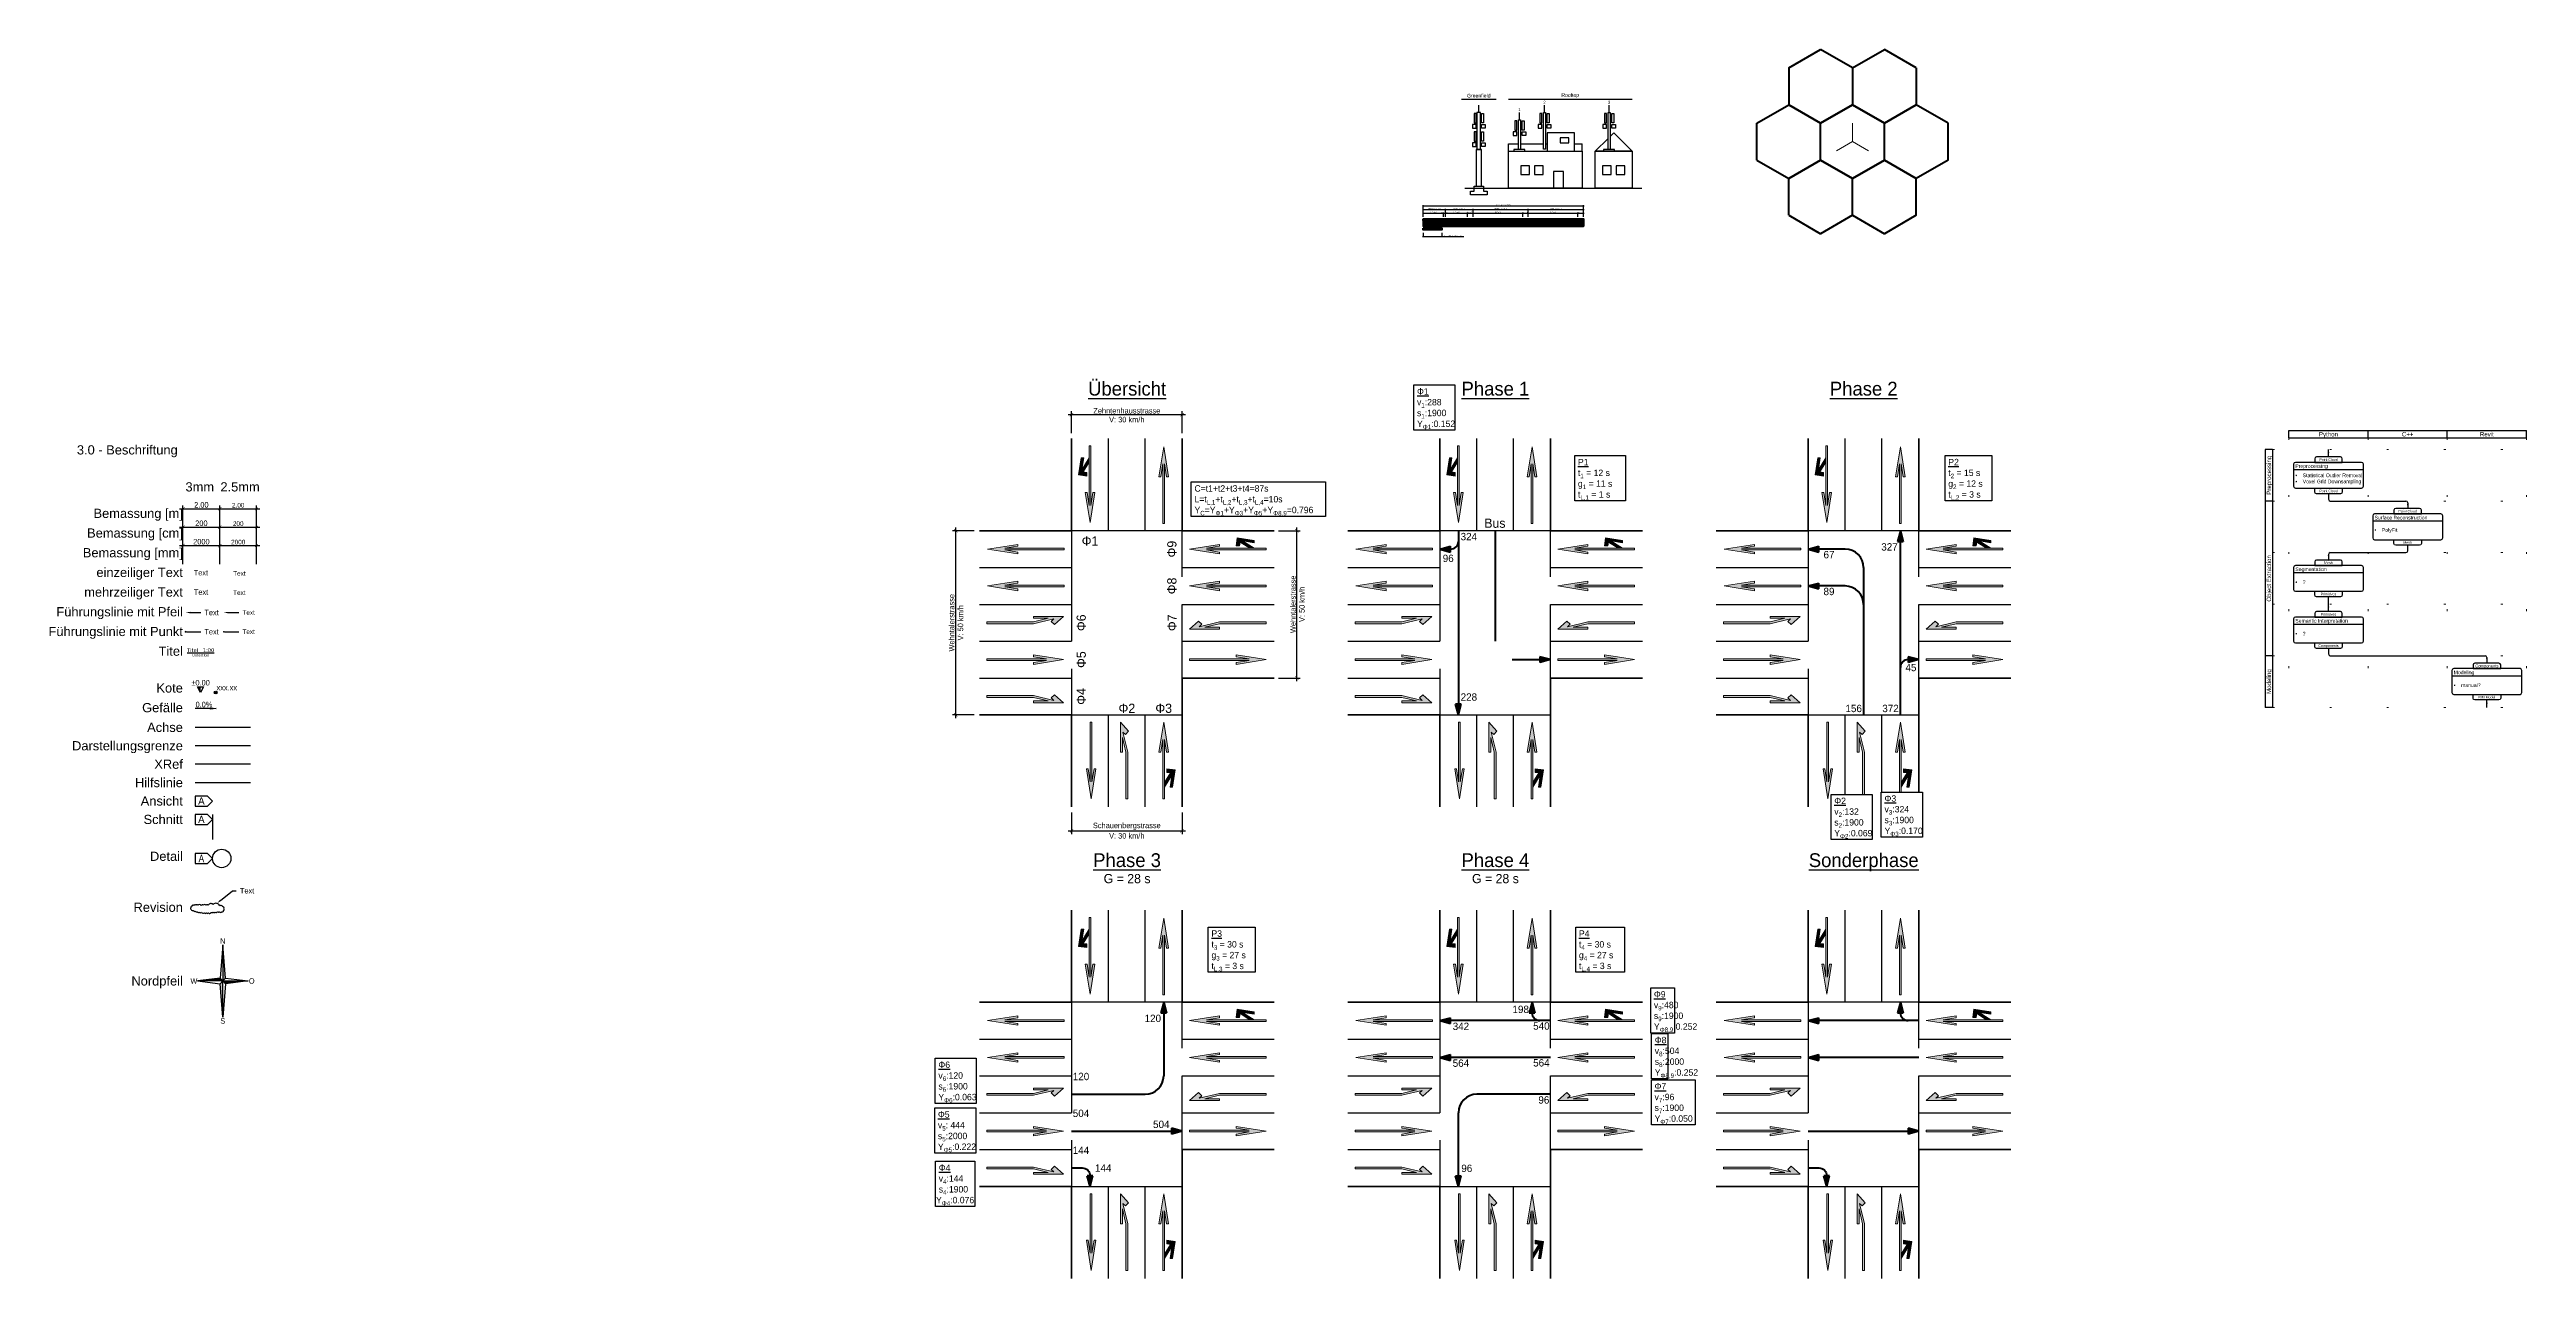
# Model space of a CAD drawing. Header units: metres. Extents: x 27 to 162, y 0 to 67.
import ezdxf
from ezdxf import colors
from ezdxf.entities.mleader import LeaderData, LeaderLine
from ezdxf.enums import TextEntityAlignment as Align
from ezdxf.math import Vec2, Vec3

# ---------------------------------------------------------------- set-up
doc = ezdxf.new("R2010")
doc.units = ezdxf.units.M
doc.header["$PDMODE"] = 3
doc.header["$PDSIZE"] = 0.2
for name, pattern in [('ACAD_ISO02W100', [15, 12, -3]), ('ACAD_ISO07W100', [3, 0, -3]), ('AXES', [2, 1.25, -0.25, 0.25, -0.25]), ('AXES2', [1.125, 0.75, -0.125, 0.125, -0.125])]:
    doc.linetypes.add(name, pattern=pattern)
for name, color, linetype in [('3_Beschriftung_Achse', 7, 'AXES'), ('3_Beschriftung_Bemassung', 7, 'Continuous'), ('3_Beschriftung_Darstellungsgrenze', 7, 'Continuous'), ('3_Beschriftung_Führungslinie', 7, 'Continuous'), ('3_Beschriftung_Kotierung', 7, 'Continuous'), ('3_Beschriftung_Nordpfeil', 7, 'Continuous'), ('3_Beschriftung_Text', 7, 'Continuous'), ('3_Beschriftung_Titel', 7, 'Continuous'), ('3_Beschriftung_XRef', 7, 'Continuous')]:
    doc.layers.add(name, color=color, linetype=linetype)
doc.layers.add('3_Beschriftung_Hilfslinie', color=3, linetype='Continuous', plot=False)
for name, color, linetype, true_color in [('3_Beschriftung_Revisionswolke', 7, 'Continuous', 0x643b11), ('Grünphase', 7, 'Continuous', 0x99ff99), ('Orange', 7, 'Continuous', 0xfcd29c), ('Rot', 7, 'Continuous', 0xfd9b9b), ('Verlust', 7, 'Continuous', 0xf3a3f5)]:
    doc.layers.add(name, color=color, linetype=linetype, true_color=true_color)
for name, color, linetype, lineweight in [('3_Beschriftung_Sicht', 7, 'Continuous', 30), ('Kreuzung', 254, 'Continuous', 50), ('Phase 1', 7, 'Continuous', 50)]:
    doc.layers.add(name, color=color, linetype=linetype, lineweight=lineweight)
doc.styles.add('Arial', font='arial.ttf')
doc.styles.add('Standart S&P gross', font='ARIALN.TTF', dxfattribs={"height": 3})
doc.styles.add('Text 10.0 mm', font='verdana.ttf', dxfattribs={"height": 10})
doc.styles.add('Text 2.5 mm', font='cmunrm.ttf', dxfattribs={"height": 2.5})
doc.styles.add('Text 3.0 mm', font='cmunrm.ttf', dxfattribs={"height": 3})
doc.styles.add('Text 4.0 mm', font='cmunrm.ttf', dxfattribs={"height": 4})
doc.styles.add('Text 5.0 mm', font='cmunrm.ttf', dxfattribs={"height": 5})
doc.styles.add('Text 7.5 mm', font='cmunrm.ttf', dxfattribs={"height": 7.5})
doc.dimstyles.new('Bemassung 2.5 mm [cm]', dxfattribs={"dimtxt": 2.5, "dimasz": 1.5, "dimexe": 1.8, "dimexo": 0, "dimgap": 0.6, "dimtad": 1, "dimdec": 1, "dimlfac": 100, "dimzin": 9, "dimdsep": 46, "dimtxsty": 'Text 2.5 mm', "dimblk": 'ARCHTICK', "dimcen": 2.5, "dimdle": 1.8, "dimclrt": 256, "dimadec": 0, "dimazin": 0, "dimtfac": 1, "dimtdec": 1, "dimtmove": 0, "dimatfit": 2, "dimfxl": 10, "dimfxlon": 1, "dimarcsym": 0})
doc.dimstyles.new('Bemassung 2.5 mm [m]', dxfattribs={"dimtxt": 2.5, "dimasz": 1.5, "dimexe": 1.8, "dimexo": 0, "dimgap": 0.6, "dimtad": 1, "dimrnd": 0.01, "dimzin": 1, "dimdsep": 46, "dimtxsty": 'Text 2.5 mm', "dimblk": 'ARCHTICK', "dimcen": 2.5, "dimdle": 1.8, "dimclrt": 256, "dimadec": 0, "dimazin": 0, "dimtfac": 1, "dimtmove": 0, "dimatfit": 2, "dimfxl": 10, "dimfxlon": 1, "dimarcsym": 0})
doc.dimstyles.new('Bemassung 2.5 mm [mm]', dxfattribs={"dimtxt": 2.5, "dimasz": 1.5, "dimexe": 1.8, "dimexo": 0, "dimgap": 0.6, "dimtad": 1, "dimdec": 0, "dimlfac": 1000, "dimrnd": 0.5, "dimzin": 9, "dimdsep": 46, "dimtxsty": 'Text 2.5 mm', "dimblk": 'ARCHTICK', "dimcen": 2.5, "dimdle": 1.8, "dimclrt": 256, "dimadec": 0, "dimazin": 0, "dimtfac": 1, "dimtdec": 0, "dimtmove": 0, "dimatfit": 2, "dimfxl": 10, "dimfxlon": 1, "dimarcsym": 0})
doc.dimstyles.new('Bemassung 3.0 mm [cm]', dxfattribs={"dimtxt": 3, "dimasz": 1.8, "dimexe": 1.8, "dimexo": 0, "dimgap": 0.6, "dimtad": 1, "dimdec": 1, "dimlfac": 100, "dimzin": 9, "dimdsep": 46, "dimtxsty": 'Text 3.0 mm', "dimblk": 'ARCHTICK', "dimcen": 2.5, "dimdle": 1.8, "dimclrt": 256, "dimadec": 0, "dimazin": 0, "dimtfac": 1, "dimtdec": 1, "dimtmove": 0, "dimatfit": 2, "dimfxl": 10, "dimfxlon": 1, "dimarcsym": 0})
doc.dimstyles.new('Bemassung 3.0 mm [m]', dxfattribs={"dimtxt": 3, "dimasz": 1.8, "dimexe": 1.8, "dimexo": 0, "dimgap": 0.6, "dimtad": 1, "dimrnd": 0.01, "dimzin": 1, "dimdsep": 46, "dimtxsty": 'Text 3.0 mm', "dimblk": 'ARCHTICK', "dimcen": 2.5, "dimdle": 1.8, "dimclrt": 256, "dimadec": 0, "dimazin": 0, "dimtfac": 1, "dimtmove": 0, "dimatfit": 2, "dimfxl": 10, "dimfxlon": 1, "dimarcsym": 0})
doc.dimstyles.new('Bemassung 3.0 mm [mm]', dxfattribs={"dimtxt": 3, "dimasz": 1.8, "dimexe": 1.8, "dimexo": 0, "dimgap": 0.6, "dimtad": 1, "dimdec": 0, "dimlfac": 1000, "dimrnd": 0.5, "dimzin": 9, "dimdsep": 46, "dimtxsty": 'Text 3.0 mm', "dimblk": 'ARCHTICK', "dimcen": 2.5, "dimdle": 1.8, "dimclrt": 256, "dimadec": 0, "dimazin": 0, "dimtfac": 1, "dimtdec": 0, "dimtmove": 0, "dimatfit": 2, "dimfxl": 10, "dimfxlon": 1, "dimarcsym": 0})

msp = doc.modelspace()

# ---------------------------------------------------------------- texts
at = {"color": 122, "style": 'Arial'}
msp.add_text('3.0 - Beschriftung', height=0.5, dxfattribs=at).set_placement((34.0246, 45.3267), align=Align.MIDDLE_RIGHT)
at = {"color": 60, "style": 'Arial'}
for s, p in [('3mm', (35.9996, 43.3187)), ('2.5mm', (38.4774, 43.3187)), ('Bemassung [m]', (34.3059, 41.8806)), ('Bemassung [cm]', (34.3059, 40.8119)), ('Bemassung [mm]', (34.3059, 39.7431)), ('mehrzeiliger Text', (34.3059, 37.6055)), ('einzeiliger Text', (34.3059, 38.6743)), ('Führungslinie mit Pfeil', (34.3059, 36.5368)), ('Führungslinie mit Punkt', (34.3059, 35.468)), ('Titel', (34.3059, 34.3992)), ('Kote', (34.3059, 32.3992)), ('Gefälle', (34.3059, 31.3305)), ('Achse', (34.3059, 30.2617)), ('Darstellungsgrenze', (34.3059, 29.2617)), ('XRef', (34.3059, 28.2617)), ('Hilfslinie', (34.3059, 27.2617)), ('Ansicht', (34.3059, 26.2617)), ('Schnitt', (34.3059, 25.2617)), ('Detail', (34.3059, 23.2617)), ('Revision', (34.3059, 20.4934)), ('Nordpfeil', (34.3059, 16.4934))]:
    msp.add_text(s, height=0.5, dxfattribs=at).set_placement(p, align=Align.MIDDLE_RIGHT)
at = {"layer": '3_Beschriftung_Bemassung', "lineweight": 30, "style": 'Text 3.0 mm'}
for s, p in [('Greenfield', (104.6733, 64.5639)), ('Rooftop', (109.64, 64.5639))]:
    msp.add_text(s, height=0.2, dxfattribs=at).set_placement(p, align=Align.MIDDLE)
for s, p in [('1', (106.8181, 63.7209)), ('2', (108.1793, 64.1209)), ('3', (111.6868, 64.1209))]:
    msp.add_text(s, height=0.16, dxfattribs=at).set_placement(p)
for s, height, p in [('Python', 0.24, (150.8111, 46.1752)), ('C++', 0.24, (155.1111, 46.1752)), ('Revit', 0.24, (159.4111, 46.1752)), ('Point Cloud', 0.14, (150.8111, 44.7974)), ('Point Cloud', 0.14, (150.8111, 43.0974)), ('Mesh', 0.14, (150.8111, 39.1974)), ('Primitives', 0.14, (150.8111, 37.4974)), ('Primitives', 0.14, (150.8111, 36.3974)), ('Components', 0.14, (150.8111, 34.6974)), ('Components', 0.16, (159.4111, 33.5974)), ('BIM Model', 0.14, (159.4111, 31.8974))]:
    msp.add_text(s, height=height, dxfattribs=at).set_placement(p, align=Align.MIDDLE_CENTER)
for s, p in [('Preprocessing', (147.576, 43.9474)), ('Object Extraction', (147.576, 38.3474)), ('Modeling', (147.576, 32.7474))]:
    msp.add_text(s, height=0.24, rotation=90, dxfattribs=at).set_placement(p, align=Align.MIDDLE_CENTER)
for s, p in [('Preprocessing', (149.0111, 44.4474)), ('Segmentation', (149.0111, 38.8474)), ('Semantic Interpretation', (149.0111, 36.0474)), ('Modeling', (157.6111, 33.2474))]:
    msp.add_text(s, height=0.2, dxfattribs=at).set_placement(p, align=Align.MIDDLE_LEFT)
at = {"layer": '3_Beschriftung_Bemassung', "lineweight": 30, "char_height": 0.2, "width": 3.7, "attachment_point": 4, "style": 'Text 3.0 mm'}
for s, insert in [('\\pxi-1,l1,t2,3;{\\fSymbol|b1|i0|c2|p18;·^I}Statistical Outlier Removal\\P{\\fSymbol|b1|i0|c2|p18;·^I}Voxel Grid Downsampling', (149.0111, 43.7474)), ('\\pxi-1,l1,t2,3;{\\fSymbol|b1|i0|c2|p18;·^I}?', (149.0111, 38.1474)), ('\\pxi-1,l1,t2,3;{\\fSymbol|b1|i0|c2|p18;·^I}?', (149.0111, 35.3474)), ('\\pxi-1,l1,t2,3;{\\fSymbol|b1|i0|c2|p18;·^I}manual?', (157.6111, 32.5474))]:
    msp.add_mtext(s, dxfattribs=dict(at, insert=insert))
at = {"layer": '3_Beschriftung_Text', "style": 'Text 3.0 mm'}
for s, p in [('Φ1', (83.5637, 39.98)), ('Bus', (105.5474, 40.9474)), ('Φ2', (85.5637, 30.897)), ('Φ3', (87.5637, 30.897))]:
    msp.add_text(s, height=0.5, dxfattribs=at).set_placement(p, align=Align.BOTTOM_CENTER)
for s, p in [('Φ9', (88.0055, 39.9378)), ('Φ8', (88.0055, 37.9378)), ('Φ6', (83.0837, 35.9378)), ('Φ7', (88.0208, 35.9378)), ('Φ5', (83.0837, 33.9378)), ('Φ4', (83.0837, 31.9378))]:
    msp.add_text(s, height=0.5, rotation=90, dxfattribs=at).set_placement(p, align=Align.MIDDLE_CENTER)
at = {"layer": '3_Beschriftung_Text'}
for height, style, p in [(0.3, 'Text 3.0 mm', (34.8936, 38.5095)), (0.25, 'Text 2.5 mm', (37.0402, 38.4952))]:
    msp.add_text('Text', height=height, dxfattribs=dict(at, style=style)).set_placement(p)
at = {"layer": '3_Beschriftung_Text', "char_height": 0.35, "attachment_point": 5, "style": 'Text 3.0 mm', "bg_fill": 16, "box_fill_scale": 1.5, "bg_fill_color": 256, "bg_fill_transparency": 0}
for s, insert, width in [('\\A1;\\pxql;{\\LP1\\P}t{\\H0.7x;\\S^ 1;} = 12 s\\Pg{\\H0.7x;\\S^ 1;\\H1.42857x; = 11 s\\Pt\\H0.7x;\\S^ L,1;\\H1.42857x; = 1 s}', (111.257, 43.7275), 2.400884), ('\\A1;\\pxql;{\\LP2\\P}t{\\H0.7x;\\S^ 2;} = 15 s\\Pg{\\H0.7x;\\S^ 2;\\H1.42857x; = 12 s\\Pt\\H0.7x;\\S^ L,2;\\H1.42857x; = 3 s}', (131.257, 43.7275), 2.180607), ('\\A1;\\pxql;C=t1+t2+t3+t4=87s\\PL=t{\\H0.7x;\\S^ L,1;}+t{\\H0.7x;\\S^ L,2;}+t{\\H0.7x;\\S^ L,3;}+t{\\H0.7x;\\S^ L,4;\\H1.42857x;=10s\\PY\\H0.7x;\\S^ C;\\H1.42857x;=}Y{\\H0.7x;\\S^ Φ1;\\H1.42857x;+}Y{\\H0.7x;\\S^ Φ3;\\H1.42857x;+}Y{\\H0.7x;\\S^ Φ5;\\H1.42857x;+}Y{\\H0.7x;\\S^ Φ8,9;\\H1.42857x;=0.796}', (92.7033, 42.5888), 6.937058), ('\\A1;\\pxql;{\\LP3\\P}t{\\H0.7x;\\S^ 3;} = 30 s\\Pg{\\H0.7x;\\S^ 3;\\H1.42857x; = 27 s\\Pt\\H0.7x;\\S^ L,3;\\H1.42857x; = 3 s}', (91.257, 18.1274), 2.201181), ('\\A1;\\pxql;{\\LP4\\P}t{\\H0.7x;\\S^ 4;} = 30 s\\Pg{\\H0.7x;\\S^ 4;\\H1.42857x; = 27 s\\Pt\\H0.7x;\\S^ L,4;\\H1.42857x; = 3 s}', (111.257, 18.1274), 2.289151)]:
    msp.add_mtext(s, dxfattribs=dict(at, insert=insert, width=width))
at = {"layer": '3_Beschriftung_Text'}
for s, insert, char_height, width, attachment_point, style in [('\\A1;324', (104.1331, 40.616), 0.4, 1.883392, 5, 'Text 3.0 mm'), ('\\A1;96', (103.0124, 39.4342), 0.4, 1.883392, 5, 'Text 3.0 mm'), ('\\A1;67', (123.6895, 39.6356), 0.4, 1.883392, 5, 'Text 3.0 mm'), ('\\A1;327', (126.9737, 40.0562), 0.4, 1.883392, 5, 'Text 3.0 mm'), ('Text', (34.9033, 37.7561), 0.3, 1.441152, 1, 'Text 3.0 mm'), ('Text', (37.0365, 37.7022), 0.25, 1.36234, 1, 'Text 2.5 mm'), ('\\A1;89', (123.6895, 37.6356), 0.4, 1.883392, 5, 'Text 3.0 mm'), ('\\A1;45', (128.1399, 33.5067), 0.4, 1.883392, 5, 'Text 3.0 mm'), ('\\A1;228', (104.1349, 31.905), 0.4, 1.883392, 5, 'Text 3.0 mm'), ('\\A1;156', (125.0303, 31.2845), 0.4, 1.883392, 5, 'Text 3.0 mm'), ('\\A1;372', (127.0303, 31.2845), 0.4, 1.883392, 5, 'Text 3.0 mm'), ('\\A1;198', (106.5022, 14.9467), 0.4, 1.883392, 4, 'Text 3.0 mm'), ('\\A1;120', (86.9737, 14.456), 0.4, 1.883392, 5, 'Text 3.0 mm'), ('\\A1;342', (103.2571, 14.0264), 0.4, 1.883392, 4, 'Text 3.0 mm'), ('\\A1;540', (107.6254, 14.0425), 0.4, 1.883392, 4, 'Text 3.0 mm'), ('\\A1;564', (103.2571, 12.0264), 0.4, 1.883392, 4, 'Text 3.0 mm'), ('\\A1;564', (107.6254, 12.0425), 0.4, 1.883392, 4, 'Text 3.0 mm'), ('\\A1;120', (83.073, 11.3012), 0.4, 0.889094, 5, 'Text 3.0 mm'), ('\\A1;504', (83.073, 9.3012), 0.4, 0.665183, 5, 'Text 3.0 mm'), ('\\A1;96', (107.9082, 10.0279), 0.4, 1.883392, 4, 'Text 3.0 mm'), ('\\A1;504', (87.4324, 8.7011), 0.4, 0.665183, 5, 'Text 3.0 mm'), ('\\A1;144', (83.073, 7.3012), 0.4, 1.883392, 5, 'Text 3.0 mm'), ('\\A1;144', (84.2786, 6.3289), 0.4, 1.883392, 5, 'Text 3.0 mm'), ('\\A1;96', (104.0213, 6.3135), 0.4, 1.883392, 5, 'Text 3.0 mm')]:
    msp.add_mtext(s, dxfattribs=dict(at, insert=insert, char_height=char_height, width=width, attachment_point=attachment_point, style=style))
at = {"layer": 'Phase 1', "lineweight": 25, "style": 'Text 3.0 mm'}
msp.add_text('Surface Reconstruction', height=0.2, dxfattribs=at).set_placement((153.3111, 41.6474), align=Align.MIDDLE_LEFT)
for s, p in [('Point Cloud', (155.1111, 41.9974)), ('Mesh', (155.1111, 40.2974))]:
    msp.add_text(s, height=0.14, dxfattribs=at).set_placement(p, align=Align.MIDDLE_CENTER)
at = {"layer": 'Phase 1', "lineweight": 25, "insert": (153.3111, 40.9474), "char_height": 0.2, "width": 3.7, "attachment_point": 4, "style": 'Text 3.0 mm'}
msp.add_mtext('\\pxi-1,l1,t2,3;{\\fSymbol|b1|i0|c2|p18;·^I}PolyFit', dxfattribs=at)

# ---------------------------------------------------------------- blocks, each defined once
blk = doc.blocks.new('_ArchTick')
at = {"color": 0, "linetype": 'ByBlock', "const_width": 0.15}
blk.add_lwpolyline([(-0.5, -0.5), (0.5, 0.5)], dxfattribs=at)
blk = doc.blocks.new('*D16')
at = {"layer": '3_Beschriftung_Bemassung', "color": 0, "lineweight": -2, "transparency": 16777216}
for p, q in [((34.13, 41.13), (36.49, 41.13)), ((34.31, 40.13), (34.31, 41.31)), ((36.31, 40.13), (36.31, 41.31))]:
    blk.add_line(p, q, dxfattribs=at)
at = {"layer": '3_Beschriftung_Bemassung', "color": 0, "lineweight": -2, "transparency": 16777216, "xscale": 0.18, "yscale": 0.18, "zscale": 0.18, "rotation": 180}
blk.add_blockref('_ArchTick', (34.31, 41.13), dxfattribs=at)
at = {"layer": '3_Beschriftung_Bemassung', "color": 0, "lineweight": -2, "transparency": 16777216, "xscale": 0.18, "yscale": 0.18, "zscale": 0.18}
blk.add_blockref('_ArchTick', (36.31, 41.13), dxfattribs=at)
at = {"layer": '3_Beschriftung_Bemassung', "transparency": 16777216, "insert": (35.31, 41.34), "char_height": 0.3, "attachment_point": 5, "style": 'Text 3.0 mm'}
blk.add_mtext('200', dxfattribs=at)
blk = doc.blocks.new('*D17')
at = {"layer": '3_Beschriftung_Bemassung', "color": 0, "lineweight": -2, "transparency": 16777216}
for p, q in [((34.13, 42.13), (36.49, 42.13)), ((34.31, 41.13), (34.31, 42.31)), ((36.31, 41.13), (36.31, 42.31))]:
    blk.add_line(p, q, dxfattribs=at)
at = {"layer": '3_Beschriftung_Bemassung', "color": 0, "lineweight": -2, "transparency": 16777216, "xscale": 0.18, "yscale": 0.18, "zscale": 0.18, "rotation": 180}
blk.add_blockref('_ArchTick', (34.31, 42.13), dxfattribs=at)
at = {"layer": '3_Beschriftung_Bemassung', "color": 0, "lineweight": -2, "transparency": 16777216, "xscale": 0.18, "yscale": 0.18, "zscale": 0.18}
blk.add_blockref('_ArchTick', (36.31, 42.13), dxfattribs=at)
at = {"layer": '3_Beschriftung_Bemassung', "transparency": 16777216, "insert": (35.31, 42.34), "char_height": 0.3, "attachment_point": 5, "style": 'Text 3.0 mm'}
blk.add_mtext('2.00', dxfattribs=at)
blk = doc.blocks.new('*D18')
at = {"layer": '3_Beschriftung_Bemassung', "color": 0, "lineweight": -2, "transparency": 16777216}
for p, q in [((34.13, 40.13), (36.49, 40.13)), ((34.31, 39.13), (34.31, 40.31)), ((36.31, 39.13), (36.31, 40.31))]:
    blk.add_line(p, q, dxfattribs=at)
at = {"layer": '3_Beschriftung_Bemassung', "color": 0, "lineweight": -2, "transparency": 16777216, "xscale": 0.18, "yscale": 0.18, "zscale": 0.18, "rotation": 180}
blk.add_blockref('_ArchTick', (34.31, 40.13), dxfattribs=at)
at = {"layer": '3_Beschriftung_Bemassung', "color": 0, "lineweight": -2, "transparency": 16777216, "xscale": 0.18, "yscale": 0.18, "zscale": 0.18}
blk.add_blockref('_ArchTick', (36.31, 40.13), dxfattribs=at)
at = {"layer": '3_Beschriftung_Bemassung', "transparency": 16777216, "insert": (35.31, 40.34), "char_height": 0.3, "attachment_point": 5, "style": 'Text 3.0 mm'}
blk.add_mtext('2000', dxfattribs=at)
blk = doc.blocks.new('*D19')
at = {"layer": '3_Beschriftung_Bemassung', "color": 0, "lineweight": -2, "transparency": 16777216}
for p, q in [((36.13, 41.13), (38.49, 41.13)), ((36.31, 40.13), (36.31, 41.31)), ((38.31, 40.13), (38.31, 41.31))]:
    blk.add_line(p, q, dxfattribs=at)
at = {"layer": '3_Beschriftung_Bemassung', "color": 0, "lineweight": -2, "transparency": 16777216, "xscale": 0.15, "yscale": 0.15, "zscale": 0.15, "rotation": 180}
blk.add_blockref('_ArchTick', (36.31, 41.13), dxfattribs=at)
at = {"layer": '3_Beschriftung_Bemassung', "color": 0, "lineweight": -2, "transparency": 16777216, "xscale": 0.15, "yscale": 0.15, "zscale": 0.15}
blk.add_blockref('_ArchTick', (38.31, 41.13), dxfattribs=at)
at = {"layer": '3_Beschriftung_Bemassung', "transparency": 16777216, "insert": (37.31, 41.32), "char_height": 0.25, "attachment_point": 5, "style": 'Text 2.5 mm'}
blk.add_mtext('200', dxfattribs=at)
blk = doc.blocks.new('*D20')
at = {"layer": '3_Beschriftung_Bemassung', "color": 0, "lineweight": -2, "transparency": 16777216}
for p, q in [((36.13, 42.13), (38.49, 42.13)), ((36.31, 41.13), (36.31, 42.31)), ((38.31, 41.13), (38.31, 42.31))]:
    blk.add_line(p, q, dxfattribs=at)
at = {"layer": '3_Beschriftung_Bemassung', "color": 0, "lineweight": -2, "transparency": 16777216, "xscale": 0.15, "yscale": 0.15, "zscale": 0.15, "rotation": 180}
blk.add_blockref('_ArchTick', (36.31, 42.13), dxfattribs=at)
at = {"layer": '3_Beschriftung_Bemassung', "color": 0, "lineweight": -2, "transparency": 16777216, "xscale": 0.15, "yscale": 0.15, "zscale": 0.15}
blk.add_blockref('_ArchTick', (38.31, 42.13), dxfattribs=at)
at = {"layer": '3_Beschriftung_Bemassung', "transparency": 16777216, "insert": (37.31, 42.32), "char_height": 0.25, "attachment_point": 5, "style": 'Text 2.5 mm'}
blk.add_mtext('2.00', dxfattribs=at)
blk = doc.blocks.new('*D21')
at = {"layer": '3_Beschriftung_Bemassung', "color": 0, "lineweight": -2, "transparency": 16777216}
for p, q in [((36.13, 40.13), (38.49, 40.13)), ((36.31, 39.13), (36.31, 40.31)), ((38.31, 39.13), (38.31, 40.31))]:
    blk.add_line(p, q, dxfattribs=at)
at = {"layer": '3_Beschriftung_Bemassung', "color": 0, "lineweight": -2, "transparency": 16777216, "xscale": 0.15, "yscale": 0.15, "zscale": 0.15, "rotation": 180}
blk.add_blockref('_ArchTick', (36.31, 40.13), dxfattribs=at)
at = {"layer": '3_Beschriftung_Bemassung', "color": 0, "lineweight": -2, "transparency": 16777216, "xscale": 0.15, "yscale": 0.15, "zscale": 0.15}
blk.add_blockref('_ArchTick', (38.31, 40.13), dxfattribs=at)
at = {"layer": '3_Beschriftung_Bemassung', "transparency": 16777216, "insert": (37.31, 40.32), "char_height": 0.25, "attachment_point": 5, "style": 'Text 2.5 mm'}
blk.add_mtext('2000', dxfattribs=at)
blk = doc.blocks.new('_Dot')
at = {"color": 0, "linetype": 'ByBlock', "lineweight": -2}
blk.add_line((-0.5, 0), (-1, 0), dxfattribs=at)
at = {"color": 0, "linetype": 'ByBlock', "const_width": 0.5}
blk.add_lwpolyline([(-0.25, 0, 1), (0.25, 0, 1)], format="xyb", close=True, dxfattribs=at)
blk = doc.blocks.new('*U7')
h = blk.add_hatch(color=256)
h.dxf.hatch_style = 1
h.paths.add_polyline_path([(-3.2, -0.4), (-3.2, 0.4), (0, 0)])
blk.add_lwpolyline([(-3.2, -0.4), (-3.2, 0.4), (0, 0)], close=True)
blk.add_lwpolyline([(-3.2, 0), (-11.4, 0)])
at = {"style": 'Text 3.0 mm', "flags": 4}
blk.add_attdef('0.0%', (-11.3, 0.6), '', height=3, dxfattribs=at)
blk = doc.blocks.new('*U13')
at = {"ltscale": 10}
blk.add_lwpolyline([(-0.9408, 0.2688), (-0.9408, -0.2688), (-0.2688, -0.2688), (0, 0), (-0.2688, 0.2688)], close=True, dxfattribs=at)
at = {"linetype": 'AXES2', "ltscale": 10, "style": 'Text 4.0 mm', "flags": 4}
blk.add_attdef('X', text='', height=0.4, dxfattribs=at).set_placement((-0.6048, 0), align=Align.MIDDLE_CENTER)
blk = doc.blocks.new('*U14')
at = {"linetype": 'AXES2', "ltscale": 5}
blk.add_line((0, 0.27), (0, -1.09), dxfattribs=at)
at = {"ltscale": 10}
blk.add_lwpolyline([(-0.94, 0.27), (-0.94, -0.27), (-0.27, -0.27), (0, 0), (-0.27, 0.27)], close=True, dxfattribs=at)
at = {"linetype": 'AXES2', "ltscale": 10, "style": 'Text 4.0 mm', "flags": 4}
blk.add_attdef('X', text='', height=0.4, dxfattribs=at).set_placement((-0.6, 0), align=Align.MIDDLE_CENTER)
blk = doc.blocks.new('*U15')
h = blk.add_hatch(color=256)
h.dxf.hatch_style = 1
h.paths.add_polyline_path([(0, 19.7), (0, 0), (1.5, 1.5)])
h = blk.add_hatch(color=256)
h.dxf.hatch_style = 1
h.paths.add_polyline_path([(-1.5, 1.5), (-13.8, 0), (0, 0)])
h = blk.add_hatch(color=256)
h.dxf.hatch_style = 1
h.paths.add_polyline_path([(0, 0), (-1.5, -1.5), (0, -19.7)])
h = blk.add_hatch(color=256)
h.dxf.hatch_style = 1
h.paths.add_polyline_path([(13.8, 0), (0, 0), (1.5, -1.5)])
for points in [[(0, 19.7), (-1.5, 1.5), (0, 0), (1.5, 1.5), (0, 19.7)], [(0, 19.7), (0, 0)], [(-1.5, 1.5), (-13.8, 0), (-1.5, -1.5)], [(0, 0), (-13.8, 0)], [(0, -19.7), (-1.5, -1.5), (0, 0), (1.5, -1.5), (0, -19.7)], [(0, -19.7), (0, 0)], [(0, 0), (13.8, 0)], [(1.5, 1.5), (13.8, 0), (1.5, -1.5)]]:
    blk.add_lwpolyline(points)
at = {"style": 'Text 3.0 mm'}
for s, p in [('N', (0, 21.7)), ('W', (-15.7, 0)), ('O', (15.7, 0)), ('S', (0, -21.7))]:
    blk.add_text(s, height=3, dxfattribs=at).set_placement(p, align=Align.MIDDLE)
blk = doc.blocks.new('w_Beschriftung_Titel')
at = {"style": 'Text 10.0 mm'}
for tag, height, p in [('TITEL', 10, (0, 0)), ('UNTERTITEL', 7, (0, -13.8))]:
    blk.add_attdef(tag, text='', height=height, dxfattribs=at).set_placement(p, align=Align.MIDDLE)
blk = doc.blocks.new('*U10')
h = blk.add_hatch(color=256)
h.dxf.hatch_style = 1
edge = h.paths.add_edge_path()
edge.add_arc((0, 0), 0.75, 0, 360)
blk.add_circle((0, 0), 0.75)
at = {"style": 'Text 3.0 mm', "flags": 8}
blk.add_attdef('HÖHE', (0.5, 1.2), '', height=3, dxfattribs=at)
blk = doc.blocks.new('*U12')
at = {"ltscale": 10}
blk.add_lwpolyline([(-14.408, 2.688), (-14.408, -2.688), (-7.688, -2.688), (-5, 0), (-7.688, 2.688)], close=True, dxfattribs=at)
at = {"linetype": 'AXES2', "ltscale": 10, "style": 'Standart S&P gross', "flags": 4}
blk.add_attdef('X', text='', height=4, dxfattribs=at).set_placement((-11.048, 0), align=Align.MIDDLE_CENTER)
blk = doc.blocks.new('w_Beschriftung_Höhenkote_Schnitt')
blk.add_hatch(color=256).paths.add_polyline_path([(-1.6, 3.2), (0, 3.2), (0, 0)])
for p, q in [((0, 0), (-1.6, 3.2)), ((-1.6, 3.2), (1.6, 3.2)), ((1.6, 3.2), (0, 0))]:
    blk.add_line(p, q)
at = {"style": 'Text 3.0 mm', "flags": 12}
blk.add_attdef('%%P0.00', text='', height=3, dxfattribs=at).set_placement((0, 3.9), align=Align.CENTER)
blk = doc.blocks.new('*U29')
h = blk.add_hatch(color=256)
h.dxf.hatch_style = 1
h.paths.add_polyline_path([(-0.07, 5.05), (-0.25, 3.95), (-0.4, 3.95), (0, 6.5), (0.4, 3.95), (0.25, 3.95), (0.07, 5.05), (0.07, 0), (-0.07, 0)])
edge = h.paths.add_edge_path()
edge.add_line((0.07, 1), (0.7, 2.01))
edge.add_line((0.7, 2.01), (0.54, 1))
edge.add_line((0.54, 1), (0.74, 1))
edge.add_line((0.74, 1), (0.97, 2.45))
edge.add_line((0.97, 2.45), (0.27, 2.55))
edge.add_line((0.27, 2.55), (0.27, 2.25))
edge.add_line((0.27, 2.25), (0.59, 2.2))
edge.add_line((0.59, 2.2), (0.07, 1.38))
h = blk.add_hatch(color=256)
h.dxf.hatch_style = 1
h.paths.add_polyline_path([(0.97, 2.45), (0.27, 2.55), (0.27, 2.25), (0.59, 2.2), (0.07, 1.38), (0.07, 1), (0.7, 2.01), (0.54, 1), (0.74, 1)])
at = {"lineweight": 15}
blk.add_lwpolyline([(-0.07, 5.05), (-0.25, 3.95), (-0.4, 3.95), (0, 6.5), (0.4, 3.95), (0.25, 3.95), (0.07, 5.05), (0.07, 0), (-0.07, 0)], close=True, dxfattribs=at)
blk.add_lwpolyline([(0.07, 1), (0.7, 2.01), (0.54, 1), (0.74, 1), (0.97, 2.45), (0.27, 2.55), (0.27, 2.25), (0.59, 2.2), (0.07, 1.38)], dxfattribs=at)
blk = doc.blocks.new('*U28')
h = blk.add_hatch(color=256)
h.dxf.hatch_style = 1
h.paths.add_polyline_path([(-0.4, 3.95), (0, 6.5), (0.4, 3.95), (0.25, 3.95), (0.07, 5.05), (0.07, 0), (-0.07, 0), (-0.07, 5.05), (-0.25, 3.95)])
at = {"lineweight": 15}
blk.add_lwpolyline([(-0.4, 3.95), (0, 6.5), (0.4, 3.95), (0.25, 3.95), (0.07, 5.05), (0.07, 0), (-0.07, 0), (-0.07, 5.05), (-0.25, 3.95)], close=True, dxfattribs=at)
blk = doc.blocks.new('*U30')
h = blk.add_hatch(color=256)
h.dxf.hatch_style = 1
h.paths.add_polyline_path([(-0.15, 5.73), (0.53, 6.5), (0.53, 3.95), (0.38, 3.95), (0.38, 5.21), (0.08, 3.95), (0.08, 0), (-0.08, 0), (-0.08, 3.95), (0.33, 5.67), (0.12, 5.46)])
at = {"lineweight": 15}
blk.add_lwpolyline([(-0.15, 5.73), (0.53, 6.5), (0.53, 3.95), (0.38, 3.95), (0.38, 5.21), (0.08, 3.95), (0.08, 0), (-0.08, 0), (-0.08, 3.95), (0.33, 5.67), (0.12, 5.46)], close=True, dxfattribs=at)
blk = doc.blocks.new('Kreuzung')
at = {"color": 7, "lineweight": 35}
for points in [[(-3, 5), (-3, 10)], [(3, 5), (3, 10)], [(-8, 5), (-3, 5)], [(3, 5), (8, 5)], [(3, -10), (3, -3), (8, -3)], [(-8, -5), (-3, -5)], [(-3, -10), (-3, -5)]]:
    blk.add_lwpolyline(points, dxfattribs=at)
at = {"color": 7, "linetype": 'ACAD_ISO02W100', "lineweight": 25, "ltscale": 0.5}
for points in [[(-1, 5), (-1, 10)], [(-8, 3), (-3, 3)], [(3, 3), (8, 3)], [(-8, -1), (-3, -1)], [(3, -1), (8, -1)], [(-8, -3), (-3, -3)], [(1, -10), (1, -5)]]:
    blk.add_lwpolyline(points, dxfattribs=at)
at = {"color": 7, "lineweight": 25}
for points in [[(1, 5), (1, 10)], [(-8, 1), (-3, 1)], [(3, 1), (8, 1)], [(-1, -10), (-1, -5)]]:
    blk.add_lwpolyline(points, dxfattribs=at)
at = {"color": 7, "linetype": 'ACAD_ISO02W100', "lineweight": 25, "ltscale": 0.5}
blk.add_lwpolyline([(-3, -5), (3, -5), (3, 5), (-3, 5)], close=True, dxfattribs=at)
at = {"yscale": 0.6400000000000001, "zscale": 0.6400000000000001}
for name, p, xscale, rotation in [('*U29', (-2, 9.6), 0.6400000000000001, 180), ('*U28', (-3.4, 4), 0.6400000000000001, 90.00000000000001), ('*U29', (7.56, 4), 0.6400000000000001, 90.00000000000001), ('*U28', (-3.4, 2), 0.6400000000000001, 90.00000000000001), ('*U28', (7.56, 2), 0.6400000000000001, 90.00000000000001), ('*U30', (-7.6, 0), -0.6400000000000001, 270), ('*U30', (7.56, 0), -0.6400000000000001, 90), ('*U28', (-7.6, -2), -0.6400000000000001, 270), ('*U28', (3.4, -2), -0.6400000000000001, 270), ('*U30', (-7.6, -4), 0.6400000000000001, 270), ('*U28', (-1.94, -5.4), -0.6400000000000001, 180)]:
    blk.add_blockref(name, p, dxfattribs=dict(at, xscale=xscale, rotation=rotation))
for name, p, xscale in [('*U28', (2, 5.4), 0.6400000000000001), ('*U30', (0, -9.56), -0.6400000000000001), ('*U29', (2, -9.56), 0.6400000000000001)]:
    blk.add_blockref(name, p, dxfattribs=dict(at, xscale=xscale))
blk = doc.blocks.new('3_Beschriftung_Titel')
at = {"style": 'Text 7.5 mm'}
blk.add_attdef('PLANTITEL', text='', height=7.5, dxfattribs=at).set_placement((0, 0), align=Align.BOTTOM_CENTER)
at = {"style": 'Text 5.0 mm'}
blk.add_attdef('PLANUNTERTITEL', text='', height=5, dxfattribs=at).set_placement((0, -1.5), align=Align.TOP_CENTER)
blk = doc.blocks.new('*D32')
at = {"layer": '3_Beschriftung_Text', "color": 0, "lineweight": -2, "transparency": 16777216}
for p, q in [((77.27, 40.94), (76.09, 40.94)), ((76.27, 30.76), (76.27, 41.12)), ((77.27, 30.94), (76.09, 30.94))]:
    blk.add_line(p, q, dxfattribs=at)
at = {"layer": 'Defpoints', "color": 0, "transparency": 16777216}
for p in [(76.27, 40.94), (77.56, 40.94), (77.56, 30.94)]:
    blk.add_point(p, dxfattribs=at)
at = {"layer": '3_Beschriftung_Text', "color": 0, "lineweight": -2, "transparency": 16777216, "xscale": 0.18, "yscale": 0.18, "zscale": 0.18}
for p, rotation in [((76.27, 40.94), 90), ((76.27, 30.94), 270)]:
    blk.add_blockref('_ArchTick', p, dxfattribs=dict(at, rotation=rotation))
at = {"layer": '3_Beschriftung_Text', "transparency": 16777216, "char_height": 0.3, "attachment_point": 5, "rotation": 90, "style": 'Text 3.0 mm'}
for s, insert in [('Wehntalerstrasse', (76.05, 35.94)), ('V: 50 km/h', (76.53, 35.94))]:
    blk.add_mtext(s, dxfattribs=dict(at, insert=insert))
blk = doc.blocks.new('*D33')
at = {"layer": '3_Beschriftung_Text', "color": 0, "lineweight": -2, "transparency": 16777216}
for p, q in [((93.8, 40.94), (94.98, 40.94)), ((94.8, 32.76), (94.8, 41.12)), ((93.8, 32.94), (94.98, 32.94))]:
    blk.add_line(p, q, dxfattribs=at)
at = {"layer": 'Defpoints', "color": 0, "transparency": 16777216}
for p in [(93.5, 40.94), (94.8, 40.94), (93.56, 32.94)]:
    blk.add_point(p, dxfattribs=at)
at = {"layer": '3_Beschriftung_Text', "color": 0, "lineweight": -2, "transparency": 16777216, "xscale": 0.18, "yscale": 0.18, "zscale": 0.18}
for p, rotation in [((94.8, 40.94), 90), ((94.8, 32.94), 270)]:
    blk.add_blockref('_ArchTick', p, dxfattribs=dict(at, rotation=rotation))
at = {"layer": '3_Beschriftung_Text', "transparency": 16777216, "char_height": 0.3, "attachment_point": 5, "rotation": 90, "style": 'Text 3.0 mm'}
for s, insert in [('Wehntalerstrasse', (94.59, 36.94)), ('V: 50 km/h', (95.07, 36.94))]:
    blk.add_mtext(s, dxfattribs=dict(at, insert=insert))
blk = doc.blocks.new('*D34')
at = {"layer": '3_Beschriftung_Text', "color": 0, "lineweight": -2, "transparency": 16777216}
for p, q in [((82.38, 47.24), (88.74, 47.24)), ((82.56, 46.24), (82.56, 47.42)), ((88.56, 46.24), (88.56, 47.42))]:
    blk.add_line(p, q, dxfattribs=at)
at = {"layer": 'Defpoints', "color": 0, "transparency": 16777216}
for p in [(88.56, 47.24), (82.56, 45.94), (88.56, 45.94)]:
    blk.add_point(p, dxfattribs=at)
at = {"layer": '3_Beschriftung_Text', "color": 0, "lineweight": -2, "transparency": 16777216, "xscale": 0.18, "yscale": 0.18, "zscale": 0.18, "rotation": 180}
blk.add_blockref('_ArchTick', (82.56, 47.24), dxfattribs=at)
at = {"layer": '3_Beschriftung_Text', "color": 0, "lineweight": -2, "transparency": 16777216, "xscale": 0.18, "yscale": 0.18, "zscale": 0.18}
blk.add_blockref('_ArchTick', (88.56, 47.24), dxfattribs=at)
at = {"layer": '3_Beschriftung_Text', "transparency": 16777216, "char_height": 0.3, "attachment_point": 5, "style": 'Text 3.0 mm'}
for s, insert in [('Zehntenhausstrasse', (85.56, 47.45)), ('V: 30 km/h', (85.56, 46.97))]:
    blk.add_mtext(s, dxfattribs=dict(at, insert=insert))
blk = doc.blocks.new('*D35')
at = {"layer": '3_Beschriftung_Text', "color": 0, "lineweight": -2, "transparency": 16777216}
for p, q in [((82.56, 25.64), (82.56, 24.46)), ((88.56, 25.64), (88.56, 24.46)), ((82.38, 24.64), (88.74, 24.64))]:
    blk.add_line(p, q, dxfattribs=at)
at = {"layer": 'Defpoints', "color": 0, "transparency": 16777216}
for p in [(82.56, 25.94), (88.56, 25.94), (88.56, 24.64)]:
    blk.add_point(p, dxfattribs=at)
at = {"layer": '3_Beschriftung_Text', "color": 0, "lineweight": -2, "transparency": 16777216, "xscale": 0.18, "yscale": 0.18, "zscale": 0.18, "rotation": 180}
blk.add_blockref('_ArchTick', (82.56, 24.64), dxfattribs=at)
at = {"layer": '3_Beschriftung_Text', "color": 0, "lineweight": -2, "transparency": 16777216, "xscale": 0.18, "yscale": 0.18, "zscale": 0.18}
blk.add_blockref('_ArchTick', (88.56, 24.64), dxfattribs=at)
at = {"layer": '3_Beschriftung_Text', "transparency": 16777216, "char_height": 0.3, "attachment_point": 5, "style": 'Text 3.0 mm'}
for s, insert in [('Schauenbergstrasse', (85.56, 24.89)), ('V: 30 km/h', (85.56, 24.37))]:
    blk.add_mtext(s, dxfattribs=dict(at, insert=insert))
blk = doc.blocks.new('*D36')
at = {"layer": '3_Beschriftung_Bemassung', "color": 0, "lineweight": -2, "transparency": 16777216}
for p, q in [((101.62, 58.18), (102.8, 58.18)), ((101.66, 57.98), (101.66, 58.21)), ((102.76, 57.98), (102.76, 58.21))]:
    blk.add_line(p, q, dxfattribs=at)
at = {"layer": 'Defpoints', "color": 0, "transparency": 16777216}
for p in [(101.66, 57.87), (102.76, 58.18), (102.76, 57.87)]:
    blk.add_point(p, dxfattribs=at)
at = {"layer": '3_Beschriftung_Bemassung', "color": 0, "lineweight": -2, "transparency": 16777216, "xscale": 0.036, "yscale": 0.036, "zscale": 0.036, "rotation": 180}
blk.add_blockref('_ArchTick', (101.66, 58.18), dxfattribs=at)
at = {"layer": '3_Beschriftung_Bemassung', "color": 0, "lineweight": -2, "transparency": 16777216, "xscale": 0.036, "yscale": 0.036, "zscale": 0.036}
blk.add_blockref('_ArchTick', (102.76, 58.18), dxfattribs=at)
at = {"layer": '3_Beschriftung_Bemassung', "transparency": 16777216, "insert": (102.21, 58.23), "char_height": 0.06, "attachment_point": 5, "style": 'Text 3.0 mm'}
blk.add_mtext('g{\\H0.7x;\\S^ 1;} = 11 s', dxfattribs=at)
blk = doc.blocks.new('*D37')
at = {"layer": '3_Beschriftung_Bemassung', "color": 0, "lineweight": -2, "transparency": 16777216}
for p, q in [((102.72, 58.18), (102.9, 58.18)), ((102.76, 57.98), (102.76, 58.21)), ((102.86, 57.98), (102.86, 58.21))]:
    blk.add_line(p, q, dxfattribs=at)
at = {"layer": 'Defpoints', "color": 0, "transparency": 16777216}
for p in [(102.76, 57.87), (102.86, 58.18), (102.86, 57.87)]:
    blk.add_point(p, dxfattribs=at)
at = {"layer": '3_Beschriftung_Bemassung', "color": 0, "lineweight": -2, "transparency": 16777216, "xscale": 0.036, "yscale": 0.036, "zscale": 0.036, "rotation": 180}
blk.add_blockref('_ArchTick', (102.76, 58.18), dxfattribs=at)
at = {"layer": '3_Beschriftung_Bemassung', "color": 0, "lineweight": -2, "transparency": 16777216, "xscale": 0.036, "yscale": 0.036, "zscale": 0.036}
blk.add_blockref('_ArchTick', (102.86, 58.18), dxfattribs=at)
at = {"layer": '3_Beschriftung_Bemassung', "transparency": 16777216, "insert": (102.81, 58.22), "char_height": 0.06, "attachment_point": 5, "style": 'Text 3.0 mm'}
blk.add_mtext('t{\\H0.7x;\\S^ L,1;\\H1.42857x; = 1 s}', dxfattribs=at)
blk = doc.blocks.new('*D38')
at = {"layer": '3_Beschriftung_Bemassung', "color": 0, "lineweight": -2, "transparency": 16777216}
for p, q in [((102.82, 58.18), (104.1, 58.18)), ((102.86, 57.98), (102.86, 58.21)), ((104.06, 57.98), (104.06, 58.21))]:
    blk.add_line(p, q, dxfattribs=at)
at = {"layer": 'Defpoints', "color": 0, "transparency": 16777216}
for p in [(102.86, 57.87), (104.06, 58.18), (104.06, 57.77)]:
    blk.add_point(p, dxfattribs=at)
at = {"layer": '3_Beschriftung_Bemassung', "color": 0, "lineweight": -2, "transparency": 16777216, "xscale": 0.036, "yscale": 0.036, "zscale": 0.036, "rotation": 180}
blk.add_blockref('_ArchTick', (102.86, 58.18), dxfattribs=at)
at = {"layer": '3_Beschriftung_Bemassung', "color": 0, "lineweight": -2, "transparency": 16777216, "xscale": 0.036, "yscale": 0.036, "zscale": 0.036}
blk.add_blockref('_ArchTick', (104.06, 58.18), dxfattribs=at)
at = {"layer": '3_Beschriftung_Bemassung', "transparency": 16777216, "insert": (103.46, 58.23), "char_height": 0.06, "attachment_point": 5, "style": 'Text 3.0 mm'}
blk.add_mtext('g{\\H0.7x;\\S^ 2;\\H1.42857x; = 12 s}', dxfattribs=at)
blk = doc.blocks.new('*D39')
at = {"layer": '3_Beschriftung_Bemassung', "color": 0, "lineweight": -2, "transparency": 16777216}
for p, q in [((104.02, 58.18), (104.4, 58.18)), ((104.06, 57.98), (104.06, 58.21)), ((104.36, 57.98), (104.36, 58.21))]:
    blk.add_line(p, q, dxfattribs=at)
at = {"layer": 'Defpoints', "color": 0, "transparency": 16777216}
for p in [(104.36, 58.18), (104.06, 57.77), (104.36, 57.77)]:
    blk.add_point(p, dxfattribs=at)
at = {"layer": '3_Beschriftung_Bemassung', "color": 0, "lineweight": -2, "transparency": 16777216, "xscale": 0.036, "yscale": 0.036, "zscale": 0.036, "rotation": 180}
blk.add_blockref('_ArchTick', (104.06, 58.18), dxfattribs=at)
at = {"layer": '3_Beschriftung_Bemassung', "color": 0, "lineweight": -2, "transparency": 16777216, "xscale": 0.036, "yscale": 0.036, "zscale": 0.036}
blk.add_blockref('_ArchTick', (104.36, 58.18), dxfattribs=at)
at = {"layer": '3_Beschriftung_Bemassung', "transparency": 16777216, "insert": (104.22, 58.23), "char_height": 0.06, "attachment_point": 5, "style": 'Text 3.0 mm'}
blk.add_mtext('t{\\H0.7x;\\S^ L,2;\\H1.42857x; = 3 s}', dxfattribs=at)
blk = doc.blocks.new('*D40')
at = {"layer": '3_Beschriftung_Bemassung', "color": 0, "lineweight": -2, "transparency": 16777216}
for p, q in [((104.32, 58.18), (107.1, 58.18)), ((104.36, 57.98), (104.36, 58.21)), ((107.06, 57.98), (107.06, 58.21))]:
    blk.add_line(p, q, dxfattribs=at)
at = {"layer": 'Defpoints', "color": 0, "transparency": 16777216}
for p in [(107.06, 58.18), (104.36, 57.77), (107.06, 57.67)]:
    blk.add_point(p, dxfattribs=at)
at = {"layer": '3_Beschriftung_Bemassung', "color": 0, "lineweight": -2, "transparency": 16777216, "xscale": 0.036, "yscale": 0.036, "zscale": 0.036, "rotation": 180}
blk.add_blockref('_ArchTick', (104.36, 58.18), dxfattribs=at)
at = {"layer": '3_Beschriftung_Bemassung', "color": 0, "lineweight": -2, "transparency": 16777216, "xscale": 0.036, "yscale": 0.036, "zscale": 0.036}
blk.add_blockref('_ArchTick', (107.06, 58.18), dxfattribs=at)
at = {"layer": '3_Beschriftung_Bemassung', "transparency": 16777216, "insert": (105.71, 58.23), "char_height": 0.06, "attachment_point": 5, "style": 'Text 3.0 mm'}
blk.add_mtext('g{\\H0.7x;\\S^ 3;\\H1.42857x; = 27 s}', dxfattribs=at)
blk = doc.blocks.new('*D41')
at = {"layer": '3_Beschriftung_Bemassung', "color": 0, "lineweight": -2, "transparency": 16777216}
for p, q in [((107.02, 58.18), (107.4, 58.18)), ((107.06, 57.98), (107.06, 58.21)), ((107.36, 57.98), (107.36, 58.21))]:
    blk.add_line(p, q, dxfattribs=at)
at = {"layer": 'Defpoints', "color": 0, "transparency": 16777216}
for p in [(107.36, 58.18), (107.06, 57.67), (107.36, 57.67)]:
    blk.add_point(p, dxfattribs=at)
at = {"layer": '3_Beschriftung_Bemassung', "color": 0, "lineweight": -2, "transparency": 16777216, "xscale": 0.036, "yscale": 0.036, "zscale": 0.036, "rotation": 180}
blk.add_blockref('_ArchTick', (107.06, 58.18), dxfattribs=at)
at = {"layer": '3_Beschriftung_Bemassung', "color": 0, "lineweight": -2, "transparency": 16777216, "xscale": 0.036, "yscale": 0.036, "zscale": 0.036}
blk.add_blockref('_ArchTick', (107.36, 58.18), dxfattribs=at)
at = {"layer": '3_Beschriftung_Bemassung', "transparency": 16777216, "insert": (107.22, 58.22), "char_height": 0.06, "attachment_point": 5, "style": 'Text 3.0 mm'}
blk.add_mtext('t{\\H0.7x;\\S^ L,3;\\H1.42857x; = 3 s}', dxfattribs=at)
blk = doc.blocks.new('*D42')
at = {"layer": '3_Beschriftung_Bemassung', "color": 0, "lineweight": -2, "transparency": 16777216}
for p, q in [((107.32, 58.18), (110.1, 58.18)), ((107.36, 57.98), (107.36, 58.21)), ((110.06, 57.98), (110.06, 58.21))]:
    blk.add_line(p, q, dxfattribs=at)
at = {"layer": 'Defpoints', "color": 0, "transparency": 16777216}
for p in [(110.06, 58.18), (107.36, 57.67), (110.06, 57.57)]:
    blk.add_point(p, dxfattribs=at)
at = {"layer": '3_Beschriftung_Bemassung', "color": 0, "lineweight": -2, "transparency": 16777216, "xscale": 0.036, "yscale": 0.036, "zscale": 0.036, "rotation": 180}
blk.add_blockref('_ArchTick', (107.36, 58.18), dxfattribs=at)
at = {"layer": '3_Beschriftung_Bemassung', "color": 0, "lineweight": -2, "transparency": 16777216, "xscale": 0.036, "yscale": 0.036, "zscale": 0.036}
blk.add_blockref('_ArchTick', (110.06, 58.18), dxfattribs=at)
at = {"layer": '3_Beschriftung_Bemassung', "transparency": 16777216, "insert": (108.71, 58.23), "char_height": 0.06, "attachment_point": 5, "style": 'Text 3.0 mm'}
blk.add_mtext('g{\\H0.7x;\\S^ 4;\\H1.42857x; = 27 s}', dxfattribs=at)
blk = doc.blocks.new('*D43')
at = {"layer": '3_Beschriftung_Bemassung', "color": 0, "lineweight": -2, "transparency": 16777216}
for p, q in [((110.02, 58.18), (110.4, 58.18)), ((110.06, 57.98), (110.06, 58.21)), ((110.36, 57.98), (110.36, 58.21))]:
    blk.add_line(p, q, dxfattribs=at)
at = {"layer": 'Defpoints', "color": 0, "transparency": 16777216}
for p in [(110.36, 58.18), (110.06, 57.57), (110.36, 57.57)]:
    blk.add_point(p, dxfattribs=at)
at = {"layer": '3_Beschriftung_Bemassung', "color": 0, "lineweight": -2, "transparency": 16777216, "xscale": 0.036, "yscale": 0.036, "zscale": 0.036, "rotation": 180}
blk.add_blockref('_ArchTick', (110.06, 58.18), dxfattribs=at)
at = {"layer": '3_Beschriftung_Bemassung', "color": 0, "lineweight": -2, "transparency": 16777216, "xscale": 0.036, "yscale": 0.036, "zscale": 0.036}
blk.add_blockref('_ArchTick', (110.36, 58.18), dxfattribs=at)
at = {"layer": '3_Beschriftung_Bemassung', "transparency": 16777216, "insert": (110.22, 58.22), "char_height": 0.06, "attachment_point": 5, "style": 'Text 3.0 mm'}
blk.add_mtext('t{\\H0.7x;\\S^ L,4;\\H1.42857x; = 3 s}', dxfattribs=at)
blk = doc.blocks.new('*D44')
at = {"layer": '3_Beschriftung_Bemassung', "color": 0, "lineweight": -2, "transparency": 16777216}
for p, q in [((101.62, 58.38), (102.9, 58.38)), ((101.66, 58.18), (101.66, 58.41)), ((102.86, 58.18), (102.86, 58.41))]:
    blk.add_line(p, q, dxfattribs=at)
at = {"layer": 'Defpoints', "color": 0, "transparency": 16777216}
for p in [(101.66, 57.87), (102.86, 58.38), (102.86, 57.87)]:
    blk.add_point(p, dxfattribs=at)
at = {"layer": '3_Beschriftung_Bemassung', "color": 0, "lineweight": -2, "transparency": 16777216, "xscale": 0.036, "yscale": 0.036, "zscale": 0.036, "rotation": 180}
blk.add_blockref('_ArchTick', (101.66, 58.38), dxfattribs=at)
at = {"layer": '3_Beschriftung_Bemassung', "color": 0, "lineweight": -2, "transparency": 16777216, "xscale": 0.036, "yscale": 0.036, "zscale": 0.036}
blk.add_blockref('_ArchTick', (102.86, 58.38), dxfattribs=at)
at = {"layer": '3_Beschriftung_Bemassung', "transparency": 16777216, "insert": (102.26, 58.42), "char_height": 0.06, "attachment_point": 5, "style": 'Text 3.0 mm'}
blk.add_mtext('Phase 1: t{\\H0.7x;\\S^ 1;\\H1.42857x; = 12 s}', dxfattribs=at)
blk = doc.blocks.new('*D45')
at = {"layer": '3_Beschriftung_Bemassung', "color": 0, "lineweight": -2, "transparency": 16777216}
for p, q in [((102.82, 58.38), (104.4, 58.38)), ((102.86, 58.18), (102.86, 58.41)), ((104.36, 58.18), (104.36, 58.41))]:
    blk.add_line(p, q, dxfattribs=at)
at = {"layer": 'Defpoints', "color": 0, "transparency": 16777216}
for p in [(102.86, 57.87), (104.36, 58.38), (104.36, 57.77)]:
    blk.add_point(p, dxfattribs=at)
at = {"layer": '3_Beschriftung_Bemassung', "color": 0, "lineweight": -2, "transparency": 16777216, "xscale": 0.036, "yscale": 0.036, "zscale": 0.036, "rotation": 180}
blk.add_blockref('_ArchTick', (102.86, 58.38), dxfattribs=at)
at = {"layer": '3_Beschriftung_Bemassung', "color": 0, "lineweight": -2, "transparency": 16777216, "xscale": 0.036, "yscale": 0.036, "zscale": 0.036}
blk.add_blockref('_ArchTick', (104.36, 58.38), dxfattribs=at)
at = {"layer": '3_Beschriftung_Bemassung', "transparency": 16777216, "insert": (103.61, 58.42), "char_height": 0.06, "attachment_point": 5, "style": 'Text 3.0 mm'}
blk.add_mtext('Phase 2: t{\\H0.7x;\\S^ 2;\\H1.42857x; = 15 s}', dxfattribs=at)
blk = doc.blocks.new('*D46')
at = {"layer": '3_Beschriftung_Bemassung', "color": 0, "lineweight": -2, "transparency": 16777216}
for p, q in [((104.32, 58.38), (107.4, 58.38)), ((104.36, 58.18), (104.36, 58.41)), ((107.36, 58.18), (107.36, 58.41))]:
    blk.add_line(p, q, dxfattribs=at)
at = {"layer": 'Defpoints', "color": 0, "transparency": 16777216}
for p in [(104.36, 57.87), (107.36, 58.38), (107.36, 57.67)]:
    blk.add_point(p, dxfattribs=at)
at = {"layer": '3_Beschriftung_Bemassung', "color": 0, "lineweight": -2, "transparency": 16777216, "xscale": 0.036, "yscale": 0.036, "zscale": 0.036, "rotation": 180}
blk.add_blockref('_ArchTick', (104.36, 58.38), dxfattribs=at)
at = {"layer": '3_Beschriftung_Bemassung', "color": 0, "lineweight": -2, "transparency": 16777216, "xscale": 0.036, "yscale": 0.036, "zscale": 0.036}
blk.add_blockref('_ArchTick', (107.36, 58.38), dxfattribs=at)
at = {"layer": '3_Beschriftung_Bemassung', "transparency": 16777216, "insert": (105.86, 58.42), "char_height": 0.06, "attachment_point": 5, "style": 'Text 3.0 mm'}
blk.add_mtext('Phase 3: t{\\H0.7x;\\S^ 3;\\H1.42857x; = 30 s}', dxfattribs=at)
blk = doc.blocks.new('*D47')
at = {"layer": '3_Beschriftung_Bemassung', "color": 0, "lineweight": -2, "transparency": 16777216}
for p, q in [((107.32, 58.38), (110.4, 58.38)), ((107.36, 58.18), (107.36, 58.41)), ((110.36, 58.18), (110.36, 58.41))]:
    blk.add_line(p, q, dxfattribs=at)
at = {"layer": 'Defpoints', "color": 0, "transparency": 16777216}
for p in [(107.36, 57.92), (110.36, 58.38), (110.36, 57.57)]:
    blk.add_point(p, dxfattribs=at)
at = {"layer": '3_Beschriftung_Bemassung', "color": 0, "lineweight": -2, "transparency": 16777216, "xscale": 0.036, "yscale": 0.036, "zscale": 0.036, "rotation": 180}
blk.add_blockref('_ArchTick', (107.36, 58.38), dxfattribs=at)
at = {"layer": '3_Beschriftung_Bemassung', "color": 0, "lineweight": -2, "transparency": 16777216, "xscale": 0.036, "yscale": 0.036, "zscale": 0.036}
blk.add_blockref('_ArchTick', (110.36, 58.38), dxfattribs=at)
at = {"layer": '3_Beschriftung_Bemassung', "transparency": 16777216, "insert": (108.86, 58.42), "char_height": 0.06, "attachment_point": 5, "style": 'Text 3.0 mm'}
blk.add_mtext('Phase 4: t{\\H0.7x;\\S^ 4;\\H1.42857x; = 30 s}', dxfattribs=at)
blk = doc.blocks.new('*D48')
at = {"layer": '3_Beschriftung_Bemassung', "color": 0, "lineweight": -2, "transparency": 16777216}
for p, q in [((101.62, 58.58), (110.4, 58.58)), ((101.66, 58.38), (101.66, 58.61)), ((110.36, 58.38), (110.36, 58.61))]:
    blk.add_line(p, q, dxfattribs=at)
at = {"layer": 'Defpoints', "color": 0, "transparency": 16777216}
for p in [(101.66, 57.87), (110.36, 58.58), (110.36, 57.87)]:
    blk.add_point(p, dxfattribs=at)
at = {"layer": '3_Beschriftung_Bemassung', "color": 0, "lineweight": -2, "transparency": 16777216, "xscale": 0.036, "yscale": 0.036, "zscale": 0.036, "rotation": 180}
blk.add_blockref('_ArchTick', (101.66, 58.58), dxfattribs=at)
at = {"layer": '3_Beschriftung_Bemassung', "color": 0, "lineweight": -2, "transparency": 16777216, "xscale": 0.036, "yscale": 0.036, "zscale": 0.036}
blk.add_blockref('_ArchTick', (110.36, 58.58), dxfattribs=at)
at = {"layer": '3_Beschriftung_Bemassung', "transparency": 16777216, "insert": (106.01, 58.62), "char_height": 0.06, "attachment_point": 5, "style": 'Text 3.0 mm'}
blk.add_mtext('C = t1+t2+t3+t4 = 87s', dxfattribs=at)
blk = doc.blocks.new('*D49')
at = {"layer": '3_Beschriftung_Bemassung', "color": 0, "lineweight": -2, "transparency": 16777216}
for p, q in [((101.62, 56.91), (102.66, 56.91)), ((101.66, 57.11), (101.66, 56.87)), ((102.66, 57.11), (102.66, 56.87)), ((102.66, 56.91), (103.86, 56.91))]:
    blk.add_line(p, q, dxfattribs=at)
at = {"layer": 'Defpoints', "color": 0, "transparency": 16777216}
for p in [(101.66, 57.27), (102.66, 57.27), (102.66, 56.91)]:
    blk.add_point(p, dxfattribs=at)
at = {"layer": '3_Beschriftung_Bemassung', "color": 0, "lineweight": -2, "transparency": 16777216, "xscale": 0.036, "yscale": 0.036, "zscale": 0.036, "rotation": 180}
blk.add_blockref('_ArchTick', (101.66, 56.91), dxfattribs=at)
at = {"layer": '3_Beschriftung_Bemassung', "color": 0, "lineweight": -2, "transparency": 16777216, "xscale": 0.036, "yscale": 0.036, "zscale": 0.036}
blk.add_blockref('_ArchTick', (102.66, 56.91), dxfattribs=at)
at = {"layer": '3_Beschriftung_Bemassung', "transparency": 16777216, "insert": (103.28, 56.95), "char_height": 0.06, "attachment_point": 5, "style": 'Text 3.0 mm'}
blk.add_mtext('L = t{\\H0.7x;\\S^ L,1;\\H1.42857x;+t\\H0.7x;\\S^ L,2;\\H1.42857x;+t\\H0.7x;\\S^ L,3;\\H1.42857x;+t\\H0.7x;\\S^ L,4;\\H1.42857x; \\H1x;= 10s}', dxfattribs=at)

# ---------------------------------------------------------------- dimensions: what is measured, and where the dimension line sits
at = {"layer": '3_Beschriftung_Bemassung'}
for base, p1, p2, text, picture, middle in [((110.3598, 58.5788), (101.6598, 57.8729), (110.3598, 57.8729), 'C = t1+t2+t3+t4 = 87s', '*D48', (106.0098, 58.6242)), ((102.8598, 58.3788), (101.6598, 57.8729), (102.8598, 57.8729), 'Phase 1: t{\\H0.7x;\\S^ 1;\\H1.42857x; = 12 s}', '*D44', (102.2598, 58.4212)), ((102.7598, 58.1788), (101.6598, 57.8729), (102.7598, 57.8729), 'g{\\H0.7x;\\S^ 1;} = 11 s', '*D36', (102.2098, 58.2294)), ((104.3598, 58.3788), (102.8598, 57.8729), (104.3598, 57.7729), 'Phase 2: t{\\H0.7x;\\S^ 2;\\H1.42857x; = 15 s}', '*D45', (103.6098, 58.4217)), ((104.0598, 58.1788), (102.8598, 57.8729), (104.0598, 57.7729), 'g{\\H0.7x;\\S^ 2;\\H1.42857x; = 12 s}', '*D38', (103.4598, 58.2294)), ((107.3598, 58.3788), (104.3598, 57.8729), (107.3598, 57.6729), 'Phase 3: t{\\H0.7x;\\S^ 3;\\H1.42857x; = 30 s}', '*D46', (105.8598, 58.4217)), ((107.0598, 58.1788), (104.3598, 57.7729), (107.0598, 57.6729), 'g{\\H0.7x;\\S^ 3;\\H1.42857x; = 27 s}', '*D40', (105.7098, 58.2294)), ((110.3598, 58.3788), (107.3598, 57.9229), (110.3598, 57.5729), 'Phase 4: t{\\H0.7x;\\S^ 4;\\H1.42857x; = 30 s}', '*D47', (108.8598, 58.4217)), ((110.0598, 58.1788), (107.3598, 57.6729), (110.0598, 57.5729), 'g{\\H0.7x;\\S^ 4;\\H1.42857x; = 27 s}', '*D42', (108.7098, 58.2294)), ((102.6598, 56.9066), (101.6598, 57.2708), (102.6598, 57.2708), 'L = t{\\H0.7x;\\S^ L,1;\\H1.42857x;+t\\H0.7x;\\S^ L,2;\\H1.42857x;+t\\H0.7x;\\S^ L,3;\\H1.42857x;+t\\H0.7x;\\S^ L,4;\\H1.42857x; \\H1x;= 10s}', '*D49', (103.2761, 56.9547))]:
    dim = msp.add_linear_dim(base=base, p1=p1, p2=p2, text=text, dimstyle='Bemassung 3.0 mm [cm]', override={"dimsah": 1}, dxfattribs=at)
    dim.commit()
    dim.dimension.update_dxf_attribs({"geometry": picture, "text_midpoint": middle})
for base, p1, p2, text, picture, middle in [((102.8598, 58.1788), (102.7598, 57.8729), (102.8598, 57.8729), 't{\\H0.7x;\\S^ L,1;\\H1.42857x; = 1 s}', '*D37', (102.8125, 58.2239)), ((104.3598, 58.1788), (104.0598, 57.7729), (104.3598, 57.7729), 't{\\H0.7x;\\S^ L,2;\\H1.42857x; = 3 s}', '*D39', (104.2248, 58.2294)), ((107.3598, 58.1788), (107.0598, 57.6729), (107.3598, 57.6729), 't{\\H0.7x;\\S^ L,3;\\H1.42857x; = 3 s}', '*D41', (107.2233, 58.2244)), ((110.3598, 58.1788), (110.0598, 57.5729), (110.3598, 57.5729), 't{\\H0.7x;\\S^ L,4;\\H1.42857x; = 3 s}', '*D43', (110.2186, 58.2244))]:
    dim = msp.add_linear_dim(base=base, p1=p1, p2=p2, text=text, dimstyle='Bemassung 3.0 mm [cm]', override={"dimsah": 1, "dimtmove": 2}, dxfattribs=at)
    dim.commit()
    dim.dimension.update_dxf_attribs({"geometry": picture, "text_midpoint": middle, "dimtype": 160})
for base, p1, p2, dimstyle, picture, middle in [((36.3059, 42.129), (34.3059, 41.129), (36.3059, 41.129), 'Bemassung 3.0 mm [m]', '*D17', (35.3059, 42.3421)), ((38.3059, 42.129), (36.3059, 41.129), (38.3059, 41.129), 'Bemassung 2.5 mm [m]', '*D20', (37.3059, 42.3192)), ((36.3059, 41.129), (34.3059, 40.129), (36.3059, 40.129), 'Bemassung 3.0 mm [cm]', '*D16', (35.3059, 41.3421)), ((36.3059, 40.129), (34.3059, 39.129), (36.3059, 39.129), 'Bemassung 3.0 mm [mm]', '*D18', (35.3059, 40.3421)), ((38.3059, 41.129), (36.3059, 40.129), (38.3059, 40.129), 'Bemassung 2.5 mm [cm]', '*D19', (37.3059, 41.3192)), ((38.3059, 40.129), (36.3059, 39.129), (38.3059, 39.129), 'Bemassung 2.5 mm [mm]', '*D21', (37.3059, 40.3192))]:
    dim = msp.add_linear_dim(base=base, p1=p1, p2=p2, dimstyle=dimstyle, dxfattribs=at)
    dim.commit()
    dim.dimension.update_dxf_attribs({"geometry": picture, "text_midpoint": middle})
at = {"layer": '3_Beschriftung_Text'}
for base, p1, p2, text, picture, middle in [((88.5637, 47.2358), (82.5637, 45.9378), (88.5637, 45.9378), 'Zehntenhausstrasse\\XV: 30 km/h', '*D34', (85.5637, 47.2358)), ((88.5637, 24.6397), (82.5637, 25.9378), (88.5637, 25.9378), 'Schauenbergstrasse\\XV: 30 km/h', '*D35', (85.5637, 24.6397))]:
    dim = msp.add_linear_dim(base=base, p1=p1, p2=p2, text=text, dimstyle='Bemassung 3.0 mm [cm]', override={"dimtxt": 4, "dimsah": 1}, dxfattribs=at)
    dim.commit()
    dim.dimension.update_dxf_attribs({"geometry": picture, "text_midpoint": middle})
for base, p1, p2, picture, middle in [((76.2656, 40.9378), (77.5637, 30.9378), (77.5637, 40.9378), '*D32', (76.2656, 35.9378)), ((94.8002, 40.9378), (93.5637, 32.9378), (93.5022, 40.9378), '*D33', (94.8002, 36.9378))]:
    dim = msp.add_linear_dim(base=base, p1=p1, p2=p2, angle=90, text='Wehntalerstrasse\\XV: 50 km/h', dimstyle='Bemassung 3.0 mm [cm]', override={"dimtxt": 4, "dimsah": 1}, dxfattribs=at)
    dim.commit()
    dim.dimension.update_dxf_attribs({"geometry": picture, "text_midpoint": middle})

# ---------------------------------------------------------------- hatches: boundary and pattern name
at = {"layer": 'Grünphase'}
h = msp.add_hatch(color=256, dxfattribs=at)
h.dxf.hatch_style = 1
h.paths.add_polyline_path([(101.6598, 57.8729), (102.8598, 57.8729), (102.8598, 57.7729), (101.6598, 57.7729)])
h = msp.add_hatch(color=256, dxfattribs=at)
h.dxf.hatch_style = 1
h.paths.add_polyline_path([(102.5598, 57.6729), (104.3598, 57.6729), (104.3598, 57.7729), (102.5598, 57.7729)])
h = msp.add_hatch(color=256, dxfattribs=at)
h.dxf.hatch_style = 1
h.paths.add_polyline_path([(104.3598, 57.5729), (107.3598, 57.5729), (107.3598, 57.6729), (104.3598, 57.6729)])
h = msp.add_hatch(color=256, dxfattribs=at)
h.dxf.hatch_style = 1
h.paths.add_polyline_path([(107.3598, 57.4729), (110.3598, 57.4729), (110.3598, 57.5729), (107.3598, 57.5729)])
at = {"layer": 'Orange'}
h = msp.add_hatch(color=256, dxfattribs=at)
h.dxf.hatch_style = 1
h.paths.add_polyline_path([(102.5598, 57.8729), (102.7598, 57.8729), (102.7598, 57.7729), (102.5598, 57.7729)])
h = msp.add_hatch(color=256, dxfattribs=at)
h.dxf.hatch_style = 1
h.paths.add_polyline_path([(103.8598, 57.7729), (104.0598, 57.7729), (104.0598, 57.6729), (103.8598, 57.6729)])
h = msp.add_hatch(color=256, dxfattribs=at)
h.dxf.hatch_style = 1
h.paths.add_polyline_path([(106.8598, 57.6729), (107.0598, 57.6729), (107.0598, 57.5729), (106.8598, 57.5729)])
h = msp.add_hatch(color=256, dxfattribs=at)
h.dxf.hatch_style = 1
h.paths.add_polyline_path([(109.8598, 57.5729), (110.0598, 57.5729), (110.0598, 57.4729), (109.8598, 57.4729)])
at = {"layer": 'Phase 1'}
h = msp.add_hatch(color=256, dxfattribs=at)
h.dxf.hatch_style = 1
h.paths.add_polyline_path([(127.5637, 40.9378), (127.4041, 40.3597), (127.7232, 40.3597)])
h = msp.add_hatch(color=256, dxfattribs=at)
h.dxf.hatch_style = 1
h.paths.add_polyline_path([(102.5637, 39.9378), (103.1417, 39.7782), (103.1417, 40.0973)])
h = msp.add_hatch(color=256, dxfattribs=at)
h.dxf.hatch_style = 1
h.paths.add_polyline_path([(122.5637, 39.9378), (123.1417, 39.7782), (123.1417, 40.0973)])
h = msp.add_hatch(color=256, dxfattribs=at)
h.dxf.hatch_style = 1
h.paths.add_polyline_path([(122.5637, 37.9378), (123.1417, 37.7782), (123.1417, 38.0973)])
h = msp.add_hatch(color=256, dxfattribs=at)
h.dxf.hatch_style = 1
h.paths.add_polyline_path([(108.5637, 33.9378), (107.9856, 34.0973), (107.9856, 33.7782)])
h = msp.add_hatch(color=256, dxfattribs=at)
h.dxf.hatch_style = 1
h.paths.add_polyline_path([(128.5637, 33.9378), (127.9856, 34.0973), (127.9856, 33.7782)])
h = msp.add_hatch(color=256, dxfattribs=at)
h.dxf.hatch_style = 1
h.paths.add_polyline_path([(103.5637, 30.9378), (103.7232, 31.5158), (103.4041, 31.5158)])
h = msp.add_hatch(color=256, dxfattribs=at)
h.dxf.hatch_style = 1
h.paths.add_polyline_path([(87.5637, 15.3376), (87.4041, 14.7596), (87.7232, 14.7596)])
h = msp.add_hatch(color=256, dxfattribs=at)
h.dxf.hatch_style = 1
h.paths.add_polyline_path([(107.5637, 15.3376), (107.4041, 14.7596), (107.7232, 14.7596)])
h = msp.add_hatch(color=256, dxfattribs=at)
h.dxf.hatch_style = 1
h.paths.add_polyline_path([(127.5637, 15.3376), (127.4041, 14.7596), (127.7232, 14.7596)])
h = msp.add_hatch(color=256, dxfattribs=at)
h.dxf.hatch_style = 1
h.paths.add_polyline_path([(102.5637, 14.3376), (103.1417, 14.178), (103.1417, 14.4972)])
h = msp.add_hatch(color=256, dxfattribs=at)
h.dxf.hatch_style = 1
h.paths.add_polyline_path([(122.5637, 14.3376), (123.1417, 14.178), (123.1417, 14.4972)])
h = msp.add_hatch(color=256, dxfattribs=at)
h.dxf.hatch_style = 1
h.paths.add_polyline_path([(102.5637, 12.3376), (103.1417, 12.178), (103.1417, 12.4972)])
h = msp.add_hatch(color=256, dxfattribs=at)
h.dxf.hatch_style = 1
h.paths.add_polyline_path([(122.5637, 12.3376), (123.1417, 12.178), (123.1417, 12.4972)])
h = msp.add_hatch(color=256, dxfattribs=at)
h.dxf.hatch_style = 1
h.paths.add_polyline_path([(88.5637, 8.3376), (87.9856, 8.4972), (87.9856, 8.178)])
h = msp.add_hatch(color=256, dxfattribs=at)
h.dxf.hatch_style = 1
h.paths.add_polyline_path([(128.5637, 8.3376), (127.9856, 8.4972), (127.9856, 8.178)])
h = msp.add_hatch(color=256, dxfattribs=at)
h.dxf.hatch_style = 1
h.paths.add_polyline_path([(83.5637, 5.3376), (83.7232, 5.9156), (83.4041, 5.9156)])
h = msp.add_hatch(color=256, dxfattribs=at)
h.dxf.hatch_style = 1
h.paths.add_polyline_path([(103.5637, 5.3376), (103.4041, 5.9156), (103.7232, 5.9156)])
h = msp.add_hatch(color=256, dxfattribs=at)
h.dxf.hatch_style = 1
h.paths.add_polyline_path([(123.5637, 5.3376), (123.7232, 5.9156), (123.4041, 5.9156)])
at = {"layer": 'Rot'}
h = msp.add_hatch(color=256, dxfattribs=at)
h.dxf.hatch_style = 1
h.paths.add_polyline_path([(110.3598, 57.8729), (102.8598, 57.8729), (102.8598, 57.7729), (110.3598, 57.7729)])
h.paths.add_polyline_path([(110.3598, 57.7729), (104.3598, 57.7729), (104.3598, 57.6729), (110.3598, 57.6729)])
h.paths.add_polyline_path([(110.3598, 57.6729), (107.3598, 57.6729), (107.3598, 57.5729), (110.3598, 57.5729)])
h = msp.add_hatch(color=256, dxfattribs=at)
h.dxf.hatch_style = 1
h.paths.add_polyline_path([(104.3598, 57.6729), (101.6598, 57.6729), (101.6598, 57.5729), (104.3598, 57.5729)])
h.paths.add_polyline_path([(102.5598, 57.7729), (101.6598, 57.7729), (101.6598, 57.6729), (102.5598, 57.6729)])
h.paths.add_polyline_path([(107.3598, 57.5729), (101.6598, 57.5729), (101.6598, 57.4729), (107.3598, 57.4729)])
at = {"layer": 'Verlust'}
h = msp.add_hatch(color=256, dxfattribs=at)
h.dxf.hatch_style = 1
h.paths.add_polyline_path([(102.7598, 57.8729), (102.8598, 57.8729), (102.8598, 57.7729), (102.7598, 57.7729)])
h = msp.add_hatch(color=256, dxfattribs=at)
h.dxf.hatch_style = 1
h.paths.add_polyline_path([(101.6598, 57.3708), (101.7598, 57.3708), (101.7598, 57.2708), (101.6598, 57.2708)])
h = msp.add_hatch(color=256, dxfattribs=at)
h.dxf.hatch_style = 1
h.paths.add_polyline_path([(101.7598, 57.3708), (102.0598, 57.3708), (102.0598, 57.2708), (101.7598, 57.2708)])
h = msp.add_hatch(color=256, dxfattribs=at)
h.dxf.hatch_style = 1
h.paths.add_polyline_path([(102.0598, 57.3708), (102.3598, 57.3708), (102.3598, 57.2708), (102.0598, 57.2708)])
h = msp.add_hatch(color=256, dxfattribs=at)
h.dxf.hatch_style = 1
h.paths.add_polyline_path([(102.3598, 57.3708), (102.6598, 57.3708), (102.6598, 57.2708), (102.3598, 57.2708)])
h = msp.add_hatch(color=256, dxfattribs=at)
h.dxf.hatch_style = 1
h.paths.add_polyline_path([(104.0598, 57.7729), (104.3598, 57.7729), (104.3598, 57.6729), (104.0598, 57.6729)])
h = msp.add_hatch(color=256, dxfattribs=at)
h.dxf.hatch_style = 1
h.paths.add_polyline_path([(107.0598, 57.6729), (107.3598, 57.6729), (107.3598, 57.5729), (107.0598, 57.5729)])
h = msp.add_hatch(color=256, dxfattribs=at)
h.dxf.hatch_style = 1
h.paths.add_polyline_path([(110.0598, 57.5729), (110.3598, 57.5729), (110.3598, 57.4729), (110.0598, 57.4729)])

# ---------------------------------------------------------------- linework, layer by layer
at = {"layer": '3_Beschriftung_Achse', "ltscale": 10}
msp.add_lwpolyline([(37.9747, 30.2588), (34.9747, 30.2588)], dxfattribs=at)
at = {"layer": '3_Beschriftung_Bemassung', "lineweight": 30}
msp.add_lwpolyline([(158.7611, 33.7474, 0.41421356), (158.6611, 33.6474), (158.6611, 33.4474), (160.1611, 33.4474), (160.1611, 33.6474, 0.41421356), (160.0611, 33.7474)], format="xyb", close=True, dxfattribs=at)
at = {"layer": '3_Beschriftung_Darstellungsgrenze', "ltscale": 10}
msp.add_lwpolyline([(37.9747, 29.2588), (34.9747, 29.2588)], dxfattribs=at)
at = {"layer": '3_Beschriftung_Hilfslinie'}
msp.add_lwpolyline([(34.9747, 27.2588), (37.9747, 27.2588)], dxfattribs=at)
at = {"layer": '3_Beschriftung_Revisionswolke'}
msp.add_lwpolyline([(36.4569, 20.5286, 0.52056705), (36.3092, 20.568, 0.52056705), (36.3092, 20.568, 0.52056705), (35.9447, 20.6467, 0.52056705), (35.9447, 20.6467, 0.52056705), (35.6788, 20.5975, 0.52056705), (35.6788, 20.5975, 0.52056705), (35.5606, 20.5975, 0.52056705), (35.5606, 20.5975, 0.52056705), (35.4128, 20.5975, 0.52056705), (35.4128, 20.5975, 0.52056705), (35.2946, 20.5877, 0.52056705), (35.2946, 20.5877, 0.52056705), (35.1173, 20.5975, 0.52056705), (35.1173, 20.5975, 0.52056705), (35.009, 20.5975, 0.52056705), (35.009, 20.5975, 0.52056705), (34.9006, 20.5877, 0.52056705), (34.9006, 20.5877, 0.52056705), (34.8021, 20.5581, 0.52056705), (34.8021, 20.5581, 0.52056705), (34.743, 20.4695, 0.52056705), (34.743, 20.4695, 0.52056705), (34.7627, 20.3711, 0.52056705), (34.7627, 20.3711, 0.52056705), (34.8711, 20.3219, 0.52056705), (34.8711, 20.3219, 0.52056705), (34.9794, 20.2825, 0.52056705), (34.9794, 20.2825, 0.52056705), (35.0779, 20.253, 0.52056705), (35.0779, 20.253, 0.52056705), (35.1863, 20.2333, 0.52056705), (35.1863, 20.2333, 0.52056705), (35.3143, 20.2234, 0.52056705), (35.3143, 20.2234, 0.52056705), (35.4719, 20.1939, 0.52056705), (35.4719, 20.1939, 0.52056705), (35.5803, 20.184, 0.52056705), (35.5803, 20.184, 0.52056705), (35.6886, 20.184, 0.52056705), (35.6886, 20.184, 0.52056705), (35.8364, 20.2136, 0.52056705), (35.8364, 20.2136, 0.52056705), (35.9349, 20.2333, 0.52056705), (35.9349, 20.2333, 0.52056705), (36.0629, 20.2333, 0.52056705), (36.0629, 20.2333, 0.52056705), (36.191, 20.2628, 0.52056705), (36.191, 20.2628, 0.52056705), (36.2993, 20.253, 0.52056705), (36.2993, 20.253, 0.52056705), (36.4274, 20.2431, 0.52056705), (36.4274, 20.2431, 0.52056705), (36.516, 20.312, 0.52056705), (36.516, 20.312, 0.52056705), (36.5357, 20.4105, 0.52056705), (36.5357, 20.4105, 0.52056705)], format="xyb", close=True, dxfattribs=at)
at = {"layer": '3_Beschriftung_Sicht'}
msp.add_circle((36.4155, 23.1408), 0.5, dxfattribs=at)
at = {"layer": '3_Beschriftung_XRef', "ltscale": 10}
msp.add_lwpolyline([(37.9747, 28.2588), (34.9747, 28.2588)], dxfattribs=at)
at = {"layer": 'Grünphase'}
msp.add_lwpolyline([(102.8598, 57.8729), (102.6598, 57.8729), (102.6598, 57.7729), (102.8598, 57.7729)], close=True, dxfattribs=at)
at = {"layer": 'Phase 1'}
for points in [[(121.5005, 66.0637), (123.2326, 67.0637)], [(121.5005, 66.0637), (121.5005, 64.0637)], [(124.9646, 66.0637), (123.2326, 67.0637)], [(124.9646, 66.0637), (126.6967, 67.0637)], [(124.9646, 66.0637), (124.9646, 64.0637)], [(124.9646, 66.0637), (124.9646, 64.0637)], [(128.4287, 66.0637), (126.6967, 67.0637)], [(128.4287, 66.0637), (128.4287, 64.0637)], [(119.7685, 63.0637), (121.5005, 64.0637)], [(123.2326, 63.0637), (121.5005, 64.0637)], [(121.5005, 64.0637), (123.2326, 63.0637)], [(123.2326, 63.0637), (124.9646, 64.0637)], [(124.9646, 64.0637), (123.2326, 63.0637)], [(126.6967, 63.0637), (124.9646, 64.0637)], [(124.9646, 64.0637), (126.6967, 63.0637)], [(126.6967, 63.0637), (128.4287, 64.0637)], [(128.4287, 64.0637), (126.6967, 63.0637)], [(130.1608, 63.0637), (128.4287, 64.0637)], [(119.7685, 61.0637), (119.7685, 63.0637)], [(123.2326, 61.0637), (123.2326, 63.0637)], [(123.2326, 61.0637), (123.2326, 63.0637)], [(126.6967, 61.0637), (126.6967, 63.0637)], [(126.6967, 61.0637), (126.6967, 63.0637)], [(130.1608, 61.0637), (130.1608, 63.0637)], [(119.7685, 61.0637), (121.5005, 60.0637)], [(123.2326, 61.0637), (121.5005, 60.0637)], [(121.5005, 60.0637), (123.2326, 61.0637)], [(124.9646, 60.0637), (123.2326, 61.0637)], [(123.2326, 61.0637), (124.9646, 60.0637)], [(126.6967, 61.0637), (124.9646, 60.0637)], [(124.9646, 60.0637), (126.6967, 61.0637)], [(128.4287, 60.0637), (126.6967, 61.0637)], [(126.6967, 61.0637), (128.4287, 60.0637)], [(130.1608, 61.0637), (128.4287, 60.0637)], [(121.5005, 58.0637), (121.5005, 60.0637)], [(124.9646, 58.0637), (124.9646, 60.0637)], [(124.9646, 58.0637), (124.9646, 60.0637)], [(128.4287, 58.0637), (128.4287, 60.0637)], [(102.8598, 57.8729), (110.3598, 57.8729), (110.3598, 57.5729)], [(121.5005, 58.0637), (123.2326, 57.0637)], [(124.9646, 58.0637), (123.2326, 57.0637)], [(124.9646, 58.0637), (126.6967, 57.0637)], [(128.4287, 58.0637), (126.6967, 57.0637)], [(101.6598, 57.7729), (101.6598, 57.4729), (107.3598, 57.4729)], [(101.6598, 57.7729), (110.3598, 57.7729)], [(101.6598, 57.6729), (110.3598, 57.6729)], [(101.6598, 57.5729), (110.3598, 57.5729)], [(102.8598, 57.6729), (102.5598, 57.6729), (102.5598, 57.7729), (102.8598, 57.7729)], [(103.5637, 40.9378), (103.5637, 31.5158)], [(127.5637, 40.9378), (127.4041, 40.3597)], [(127.4041, 40.3597), (127.7232, 40.3597)], [(127.5637, 30.9378), (127.5637, 40.9378)], [(127.5637, 40.9378), (127.7232, 40.3597)], [(102.5637, 39.9378), (103.1417, 40.0973)], [(102.5637, 39.9378), (103.1417, 39.7782)], [(103.1417, 39.7782), (103.1417, 40.0973)], [(122.5637, 39.9378), (123.1417, 40.0973)], [(124.5637, 39.9378), (122.5637, 39.9378)], [(122.5637, 39.9378), (123.1417, 39.7782)], [(123.1417, 39.7782), (123.1417, 40.0973)], [(122.5637, 37.9378), (123.1417, 38.0973)], [(124.5637, 37.9378), (122.5637, 37.9378)], [(122.5637, 37.9378), (123.1417, 37.7782)], [(123.1417, 37.7782), (123.1417, 38.0973)], [(125.5637, 38.9378), (125.5637, 30.9378)], [(108.5637, 33.9378), (107.9856, 34.0973)], [(107.9856, 34.0973), (107.9856, 33.7782)], [(108.5637, 33.9378), (107.9856, 33.7782)], [(128.5637, 33.9378), (127.9856, 34.0973)], [(127.9856, 34.0973), (127.9856, 33.7782)], [(127.9856, 33.9378), (128.5637, 33.9378)], [(128.5637, 33.9378), (127.9856, 33.7782)], [(103.5637, 30.9378), (103.4041, 31.5158)], [(103.7232, 31.5158), (103.4041, 31.5158)], [(103.5637, 30.9378), (103.7232, 31.5158)], [(87.5637, 15.3376), (87.4041, 14.7596)], [(87.5637, 15.3376), (87.7232, 14.7596)], [(107.5637, 15.3376), (107.4041, 14.7596)], [(107.5637, 15.3376), (107.7232, 14.7596)], [(127.5637, 15.3376), (127.4041, 14.7596)], [(127.5637, 15.3376), (127.7232, 14.7596)], [(87.4041, 14.7596), (87.7232, 14.7596)], [(87.5637, 14.7596), (87.5637, 11.3376)], [(102.5637, 14.3376), (103.1417, 14.4972)], [(108.5637, 14.3376), (102.5637, 14.3376)], [(102.5637, 14.3376), (103.1417, 14.178)], [(103.1417, 14.178), (103.1417, 14.4972)], [(107.4041, 14.7596), (107.7232, 14.7596)], [(122.5637, 14.3376), (123.1417, 14.4972)], [(128.5637, 14.3376), (122.5637, 14.3376)], [(122.5637, 14.3376), (123.1417, 14.178)], [(123.1417, 14.178), (123.1417, 14.4972)], [(127.4041, 14.7596), (127.7232, 14.7596)], [(102.5637, 12.3376), (103.1417, 12.4972)], [(108.5637, 12.3376), (102.5637, 12.3376)], [(102.5637, 12.3376), (103.1417, 12.178)], [(103.1417, 12.178), (103.1417, 12.4972)], [(122.5637, 12.3376), (123.1417, 12.4972)], [(128.5637, 12.3376), (122.5637, 12.3376)], [(122.5637, 12.3376), (123.1417, 12.178)], [(123.1417, 12.178), (123.1417, 12.4972)], [(82.5637, 10.3376), (86.5637, 10.3376)], [(108.5637, 10.3376), (104.5637, 10.3376)], [(82.5637, 8.3376), (88.5637, 8.3376)], [(88.5637, 8.3376), (87.9856, 8.4972)], [(87.9856, 8.4972), (87.9856, 8.178)], [(88.5637, 8.3376), (87.9856, 8.178)], [(103.5637, 5.3376), (103.5637, 9.3376)], [(122.5637, 8.3376), (128.5637, 8.3376)], [(128.5637, 8.3376), (127.9856, 8.4972)], [(127.9856, 8.4972), (127.9856, 8.178)], [(128.5637, 8.3376), (127.9856, 8.178)], [(83.5637, 5.3376), (83.4041, 5.9156)], [(83.7232, 5.9156), (83.4041, 5.9156)], [(83.5637, 5.3376), (83.7232, 5.9156)], [(103.5637, 5.3376), (103.4041, 5.9156)], [(103.4041, 5.9156), (103.7232, 5.9156)], [(103.5637, 5.3376), (103.7232, 5.9156)], [(123.5637, 5.3376), (123.4041, 5.9156)], [(123.7232, 5.9156), (123.4041, 5.9156)], [(123.5637, 5.3376), (123.7232, 5.9156)]]:
    msp.add_lwpolyline(points, dxfattribs=at)
at = {"layer": 'Phase 1', "lineweight": 30}
for points in [[(103.7263, 64.3639), (105.6202, 64.3639)], [(104.6733, 63.6404), (104.6733, 64.0404)], [(106.2789, 64.3639), (113.001, 64.3639)], [(106.8809, 63.2404), (106.8809, 63.6404)], [(108.2421, 63.6404), (108.2421, 64.0404)], [(111.7496, 63.6404), (111.7496, 64.0404)], [(106.2789, 61.5404), (106.2789, 61.9404)], [(106.2789, 61.9404), (106.8309, 61.9404)], [(106.9309, 61.9404), (108.1921, 61.9404)], [(108.2921, 61.9404), (108.3789, 61.9404)], [(109.8789, 61.9404), (110.2789, 61.9404)], [(110.2789, 61.5404), (110.2789, 61.9404)], [(111.7996, 62.339), (112.001, 62.5404), (113.001, 61.5404), (111.001, 61.5404), (111.6996, 62.239)], [(103.9063, 59.5404), (113.518, 59.5404)], [(104.4233, 59.5404), (104.4233, 59.6404), (104.9233, 59.6404), (104.9233, 59.5404)]]:
    msp.add_lwpolyline(points, dxfattribs=at)
for points in [[(104.5233, 63.0904), (104.5233, 63.5904), (104.4233, 63.5904), (104.4233, 63.0904)], [(104.5733, 61.6404), (104.7733, 61.6404), (104.7733, 63.6404), (104.5733, 63.6404)], [(104.8233, 63.0904), (104.8233, 63.5904), (104.9233, 63.5904), (104.9233, 63.0904)], [(106.8309, 61.6404), (106.8309, 63.2404), (106.9309, 63.2404), (106.9309, 61.6404)], [(108.0921, 63.0904), (108.0921, 63.5904), (107.9921, 63.5904), (107.9921, 63.0904)], [(108.1921, 61.6453), (108.1921, 63.6404), (108.2921, 63.6404), (108.2921, 61.6453)], [(108.3921, 63.0904), (108.3921, 63.5904), (108.4921, 63.5904), (108.4921, 63.0904)], [(111.5996, 63.0904), (111.5996, 63.5904), (111.4996, 63.5904), (111.4996, 63.0904)], [(111.6996, 61.6404), (111.6996, 63.6404), (111.7996, 63.6404), (111.7996, 61.6404)], [(111.8996, 63.0904), (111.8996, 63.5904), (111.9996, 63.5904), (111.9996, 63.0904)], [(104.5233, 62.9904), (104.3233, 62.9904), (104.3233, 62.7904), (104.5233, 62.7904)], [(104.5233, 61.9904), (104.3233, 61.9904), (104.3233, 61.7904), (104.5233, 61.7904)], [(104.5233, 62.0904), (104.5233, 62.5904), (104.4233, 62.5904), (104.4233, 62.0904)], [(104.8233, 62.9904), (105.0233, 62.9904), (105.0233, 62.7904), (104.8233, 62.7904)], [(104.8233, 62.0904), (104.8233, 62.5904), (104.9233, 62.5904), (104.9233, 62.0904)], [(104.8233, 61.9904), (105.0233, 61.9904), (105.0233, 61.7904), (104.8233, 61.7904)], [(106.7309, 62.5904), (106.5309, 62.5904), (106.5309, 62.3904), (106.7309, 62.3904)], [(106.7309, 62.6904), (106.7309, 63.1904), (106.6309, 63.1904), (106.6309, 62.6904)], [(107.0309, 62.6904), (107.0309, 63.1904), (107.1309, 63.1904), (107.1309, 62.6904)], [(107.0309, 62.5904), (107.2309, 62.5904), (107.2309, 62.3904), (107.0309, 62.3904)], [(108.0921, 62.9904), (107.8921, 62.9904), (107.8921, 62.7904), (108.0921, 62.7904)], [(109.8789, 61.5404), (109.8789, 62.5404), (108.3789, 62.5404), (108.3789, 61.5404)], [(108.3921, 62.9904), (108.5921, 62.9904), (108.5921, 62.7904), (108.3921, 62.7904)], [(109.0996, 62.0063), (109.5657, 62.0063), (109.5657, 62.2705), (109.0996, 62.2705)], [(111.5996, 62.9904), (111.3996, 62.9904), (111.3996, 62.7904), (111.5996, 62.7904)], [(111.8996, 62.9904), (112.0996, 62.9904), (112.0996, 62.7904), (111.8996, 62.7904)], [(104.5233, 59.6404), (104.8233, 59.6404), (104.8233, 61.6404), (104.5233, 61.6404)], [(106.2789, 59.5404), (106.2789, 61.5404), (110.2789, 61.5404), (110.2789, 59.5404)], [(107.1809, 61.5404), (107.1809, 61.6404), (106.5809, 61.6404), (106.5809, 61.5404)], [(106.9596, 60.2812), (107.4257, 60.2812), (107.4257, 60.7582), (106.9596, 60.7582)], [(107.7018, 60.2812), (108.1679, 60.2812), (108.1679, 60.7582), (107.7018, 60.7582)], [(111.001, 59.5404), (111.001, 61.5404), (113.001, 61.5404), (113.001, 59.5404)], [(111.3968, 60.2812), (111.863, 60.2812), (111.863, 60.7582), (111.3968, 60.7582)], [(112.0496, 61.5404), (112.0496, 61.6404), (111.4496, 61.6404), (111.4496, 61.5404)], [(112.139, 60.2812), (112.6052, 60.2812), (112.6052, 60.7582), (112.139, 60.7582)], [(108.7384, 59.5404), (109.2796, 59.5404), (109.2796, 60.4359), (108.7384, 60.4359)]]:
    msp.add_lwpolyline(points, close=True, dxfattribs=at)
at = {"layer": 'Phase 1', "lineweight": 20}
for points in [[(124.9646, 62.0637), (124.0986, 61.5637)], [(124.9646, 62.0637), (124.9646, 63.0637)], [(124.9646, 62.0637), (125.8306, 61.5637)]]:
    msp.add_lwpolyline(points, dxfattribs=at)
at = {"layer": 'Phase 1', "linetype": 'ACAD_ISO02W100', "lineweight": 30, "ltscale": 0.5}
msp.add_lwpolyline([(104.9233, 59.5404), (104.9233, 59.3688), (105.1233, 59.3688), (105.1233, 59.1688), (104.2233, 59.1688), (104.2233, 59.3688), (104.4233, 59.3688), (104.4233, 59.5404)], dxfattribs=at)
at = {"layer": 'Phase 1'}
for points in [[(101.6598, 57.8729), (102.8598, 57.8729), (102.8598, 57.7729), (101.6598, 57.7729)], [(102.5598, 57.8729), (102.7598, 57.8729), (102.7598, 57.7729), (102.5598, 57.7729)], [(102.7598, 57.8729), (102.8598, 57.8729), (102.8598, 57.7729), (102.7598, 57.7729)], [(101.6598, 57.3708), (101.7598, 57.3708), (101.7598, 57.2708), (101.6598, 57.2708)], [(101.7598, 57.3708), (102.0598, 57.3708), (102.0598, 57.2708), (101.7598, 57.2708)], [(102.0598, 57.3708), (102.3598, 57.3708), (102.3598, 57.2708), (102.0598, 57.2708)], [(102.3598, 57.3708), (102.6598, 57.3708), (102.6598, 57.2708), (102.3598, 57.2708)], [(102.5598, 57.6729), (104.3598, 57.6729), (104.3598, 57.7729), (102.5598, 57.7729)], [(103.8598, 57.7729), (104.0598, 57.7729), (104.0598, 57.6729), (103.8598, 57.6729)], [(104.0598, 57.7729), (104.3598, 57.7729), (104.3598, 57.6729), (104.0598, 57.6729)], [(104.3598, 57.5729), (107.3598, 57.5729), (107.3598, 57.6729), (104.3598, 57.6729)], [(106.8598, 57.6729), (107.0598, 57.6729), (107.0598, 57.5729), (106.8598, 57.5729)], [(107.0598, 57.6729), (107.3598, 57.6729), (107.3598, 57.5729), (107.0598, 57.5729)], [(107.3598, 57.4729), (110.3598, 57.4729), (110.3598, 57.5729), (107.3598, 57.5729)], [(109.8598, 57.5729), (110.0598, 57.5729), (110.0598, 57.4729), (109.8598, 57.4729)], [(110.0598, 57.5729), (110.3598, 57.5729), (110.3598, 57.4729), (110.0598, 57.4729)]]:
    msp.add_lwpolyline(points, close=True, dxfattribs=at)
at = {"layer": 'Phase 1', "lineweight": 25}
for points in [[(148.6611, 45.9752), (148.6611, 46.3752)], [(148.6611, 46.3752), (161.5611, 46.3752)], [(148.6611, 45.9752), (161.5611, 45.9752)], [(152.9611, 45.9752), (152.9611, 46.3752)], [(157.2611, 45.9752), (157.2611, 46.3752)], [(161.5611, 45.9752), (161.5611, 46.3752)], [(147.776, 45.3474), (147.376, 45.3474)], [(147.376, 45.3474), (147.376, 31.3474)], [(147.776, 45.3474), (147.776, 31.3474)], [(152.6111, 44.6474), (149.0111, 44.6474)], [(150.8111, 44.9474), (150.8111, 45.3474)], [(152.7111, 44.2474), (148.9111, 44.2474)], [(147.776, 42.5474), (147.376, 42.5474)], [(150.8111, 42.9474), (150.8111, 42.6474)], [(150.9111, 42.5474), (155.0111, 42.5474)], [(155.1111, 42.4474), (155.1111, 42.1474)], [(157.0111, 41.4474), (153.2111, 41.4474)], [(152.6111, 39.0474), (149.0111, 39.0474)], [(150.8111, 39.6474), (150.8111, 39.3474)], [(150.8111, 39.2976), (150.8111, 39.2974)], [(150.9111, 39.7474), (155.0111, 39.7474)], [(155.1111, 39.8474), (155.1111, 40.1474)], [(152.7111, 38.6474), (148.9111, 38.6474)], [(150.8111, 36.5474), (150.8111, 37.3474)], [(152.7111, 35.8474), (148.9111, 35.8474)], [(152.6111, 36.2474), (149.0111, 36.2474)], [(147.776, 34.1474), (147.376, 34.1474)], [(150.8111, 34.5455), (150.8111, 34.2474)], [(150.9111, 34.1474), (159.3111, 34.1474)], [(159.4111, 34.0474), (159.4111, 33.7474)], [(161.3111, 33.0474), (157.5111, 33.0474)], [(147.776, 31.3474), (147.376, 31.3474)], [(159.4111, 31.3474), (159.4111, 31.7474)]]:
    msp.add_lwpolyline(points, dxfattribs=at)
at = {"layer": 'Phase 1', "linetype": 'ACAD_ISO07W100', "lineweight": 15}
for points in [[(148.6611, 45.9752), (148.6611, 31.3474)], [(152.9611, 45.9752), (152.9611, 31.3474)], [(157.2611, 45.9752), (157.2611, 31.3474)], [(161.5611, 45.9752), (161.5611, 31.3474)], [(147.776, 45.3474), (161.5611, 45.3474)], [(147.776, 42.5474), (161.5611, 42.5474)], [(147.776, 39.7474), (161.5611, 39.7474)], [(147.776, 36.9474), (161.5611, 36.9474)], [(147.776, 34.1474), (161.5611, 34.1474)], [(147.776, 31.3474), (161.5611, 31.3474)]]:
    msp.add_lwpolyline(points, dxfattribs=at)
at = {"layer": 'Phase 1', "lineweight": 25}
for points in [[(149.0111, 43.2474), (152.6111, 43.2474, 0.41421356), (152.7111, 43.3474), (152.7111, 44.5474, 0.41421356), (152.6111, 44.6474), (149.0111, 44.6474, 0.41421356), (148.9111, 44.5474), (148.9111, 43.3474, 0.41421356)], [(150.1611, 44.9474, 0.41421356), (150.0611, 44.8474), (150.0611, 44.6474), (151.5611, 44.6474), (151.5611, 44.8474, 0.41421356), (151.4611, 44.9474)], [(150.1611, 42.9474, -0.41421356), (150.0611, 43.0474), (150.0611, 43.2474), (151.5611, 43.2474), (151.5611, 43.0474, -0.41421356), (151.4611, 42.9474)], [(153.3111, 40.4474), (156.9111, 40.4474, 0.41421356), (157.0111, 40.5474), (157.0111, 41.7474, 0.41421356), (156.9111, 41.8474), (153.3111, 41.8474, 0.41421356), (153.2111, 41.7474), (153.2111, 40.5474, 0.41421356)], [(154.4611, 42.1474, 0.41421356), (154.3611, 42.0474), (154.3611, 41.8474), (155.8611, 41.8474), (155.8611, 42.0474, 0.41421356), (155.7611, 42.1474)], [(154.4611, 40.1474, -0.41421356), (154.3611, 40.2474), (154.3611, 40.4474), (155.8611, 40.4474), (155.8611, 40.2474, -0.41421356), (155.7611, 40.1474)], [(149.0111, 37.6474), (152.6111, 37.6474, 0.41421356), (152.7111, 37.7474), (152.7111, 38.9474, 0.41421356), (152.6111, 39.0474), (149.0111, 39.0474, 0.41421356), (148.9111, 38.9474), (148.9111, 37.7474, 0.41421356)], [(150.1611, 39.3474, 0.41421356), (150.0611, 39.2474), (150.0611, 39.0474), (151.5611, 39.0474), (151.5611, 39.2474, 0.41421356), (151.4611, 39.3474)], [(150.1611, 37.3474, -0.41421356), (150.0611, 37.4474), (150.0611, 37.6474), (151.5611, 37.6474), (151.5611, 37.4474, -0.41421356), (151.4611, 37.3474)], [(150.1611, 36.5474, 0.41421356), (150.0611, 36.4474), (150.0611, 36.2474), (151.5611, 36.2474), (151.5611, 36.4474, 0.41421356), (151.4611, 36.5474)], [(149.0111, 34.8474), (152.6111, 34.8474, 0.41421356), (152.7111, 34.9474), (152.7111, 36.1474, 0.41421356), (152.6111, 36.2474), (149.0111, 36.2474, 0.41421356), (148.9111, 36.1474), (148.9111, 34.9474, 0.41421356)], [(150.1611, 34.5474, -0.41421356), (150.0611, 34.6474), (150.0611, 34.8474), (151.5611, 34.8474), (151.5611, 34.6474, -0.41421356), (151.4611, 34.5474)], [(157.6111, 32.0474), (161.2111, 32.0474, 0.41421356), (161.3111, 32.1474), (161.3111, 33.3474, 0.41421356), (161.2111, 33.4474), (157.6111, 33.4474, 0.41421356), (157.5111, 33.3474), (157.5111, 32.1474, 0.41421356)], [(158.7611, 31.7474, -0.41421356), (158.6611, 31.8474), (158.6611, 32.0474), (160.1611, 32.0474), (160.1611, 31.8474, -0.41421356), (160.0611, 31.7474)]]:
    msp.add_lwpolyline(points, format="xyb", close=True, dxfattribs=at)
at = {"layer": 'Phase 1', "linetype": 'ACAD_ISO02W100', "ltscale": 0.5, "flags": 128}
msp.add_lwpolyline([(105.5637, 40.9378), (105.5637, 34.9378, 0.41421356), (106.5637, 33.9378), (107.9856, 33.9378)], format="xyb", dxfattribs=at)
at = {"layer": 'Phase 1'}
for points in [[(82.5637, 6.3376), (83.1417, 6.3376, -0.41421356), (83.5637, 5.9156)], [(122.5637, 6.3376), (123.1417, 6.3376, -0.41421356), (123.5637, 5.9156)]]:
    msp.add_lwpolyline(points, format="xyb", dxfattribs=at)
at = {"layer": 'Phase 1', "lineweight": 25}
for centre, start, end in [((150.9111, 42.6474), 180, 270), ((155.0111, 42.4474), 360, 90), ((150.9111, 39.6474), 90, 180), ((155.0111, 39.8474), 270, 0), ((150.9111, 34.2474), 180, 270), ((159.3111, 34.0474), 360, 90)]:
    msp.add_arc(centre, 0.1, start, end, dxfattribs=at)
at = {"layer": 'Phase 1'}
for centre, radius, start, end in [((103.1417, 40.3597), 0.422, 270, 0), ((124.5637, 38.9378), 1, 0, 90), ((124.5637, 36.9378), 1, 0, 90), ((127.9856, 33.5158), 0.422, 90, 180), ((107.9856, 14.7596), 0.422, 180, 270), ((127.9856, 14.7596), 0.422, 180, 270), ((86.5637, 11.3376), 1, 270, 0), ((104.5637, 9.3376), 1, 90, 180)]:
    msp.add_arc(centre, radius, start, end, dxfattribs=at)
at = {"layer": 'Phase 1', "lineweight": 30}
for points in [[(103.9063, 64.3339), (103.7263, 64.3639), (103.9063, 64.3939)], [(105.4402, 64.3339), (105.6202, 64.3639), (105.4402, 64.3939)], [(106.4589, 64.3339), (106.2789, 64.3639), (106.4589, 64.3939)], [(112.821, 64.3339), (113.001, 64.3639), (112.821, 64.3939)], [(124.9946, 62.8837), (124.9646, 63.0637), (124.9346, 62.8837)], [(124.2395, 61.6796), (124.0986, 61.5637), (124.2695, 61.6277)], [(125.6897, 61.6796), (125.8306, 61.5637), (125.6597, 61.6277)], [(150.7679, 45.2066), (150.8111, 44.9474), (150.8543, 45.2066)], [(150.7679, 39.6066), (150.8111, 39.3474), (150.8543, 39.6066)], [(150.7679, 36.8066), (150.8111, 36.5474), (150.8543, 36.8066)], [(159.3679, 34.0066), (159.4111, 33.7474), (159.4543, 34.0066)], [(159.3679, 31.6066), (159.4111, 31.3474), (159.4543, 31.6066)]]:
    msp.add_solid(points, dxfattribs=at)
at = {"layer": 'Phase 1', "lineweight": 25}
msp.add_solid([(155.0679, 42.4066), (155.1111, 42.1474), (155.1543, 42.4066)], dxfattribs=at)

# ---------------------------------------------------------------- block references
at = {"layer": '3_Beschriftung_Kotierung'}
ref = msp.add_blockref('w_Beschriftung_Höhenkote_Schnitt', (35.268, 32.1492), dxfattribs=dict(at, xscale=0.1, yscale=0.1, zscale=0.1))
ref.add_attrib('%%P0.00', '%%p0.00', dxfattribs={"layer": '0', "height": 0.3, "style": 'Text 3.0 mm'}).set_placement((35.268, 32.5344), align=Align.CENTER)
ref = msp.add_blockref('*U10', (36.0867, 32.1492), dxfattribs=dict(at, xscale=0.1, yscale=0.1, zscale=0.1))
ref.add_attrib('HÖHE', 'xxx.xx', (36.1338, 32.2683), dxfattribs={"layer": '0', "height": 0.3, "style": 'Text 3.0 mm'})
ref = msp.add_blockref('*U7', (36.1182, 31.2888), dxfattribs=dict(at, xscale=0.1, yscale=0.1, zscale=0.1))
ref.add_attrib('0.0%', '0.0%', (34.9931, 31.3502), dxfattribs={"layer": '0', "height": 0.3, "style": 'Text 3.0 mm'})
at = {"layer": '3_Beschriftung_Nordpfeil', "xscale": 0.1, "yscale": 0.1, "zscale": 0.1}
msp.add_blockref('*U15', (36.4747, 16.4905), dxfattribs=at)
at = {"layer": '3_Beschriftung_Sicht'}
ref = msp.add_blockref('*U13', (35.9155, 26.2588), dxfattribs=at)
ref.add_attrib('X', 'A', dxfattribs={"layer": '0', "linetype": 'AXES2', "ltscale": 10, "height": 0.4, "style": 'Text 4.0 mm'}).set_placement((35.3107, 26.2588), align=Align.MIDDLE_CENTER)
ref = msp.add_blockref('*U14', (35.9155, 25.2588), dxfattribs=at)
ref.add_attrib('X', 'A', dxfattribs={"layer": '0', "linetype": 'AXES2', "ltscale": 10, "height": 0.4, "style": 'Text 4.0 mm'}).set_placement((35.3107, 25.2588), align=Align.MIDDLE_CENTER)
ref = msp.add_blockref('*U12', (36.4155, 23.1408), dxfattribs=dict(at, xscale=0.1, yscale=0.1, zscale=0.1))
ref.add_attrib('X', 'A', dxfattribs={"layer": '0', "linetype": 'AXES2', "ltscale": 10, "height": 0.4, "style": 'Standart S&P gross'}).set_placement((35.3107, 23.1408), align=Align.MIDDLE_CENTER)
at = {"layer": '3_Beschriftung_Titel'}
ref = msp.add_blockref('3_Beschriftung_Titel', (85.5757, 48.0494), dxfattribs=dict(at, xscale=0.1, yscale=0.1, zscale=0.1))
ref.add_attrib('PLANTITEL', '%%UÜbersicht', dxfattribs={"layer": '0', "height": 0.75, "style": 'Text 7.5 mm'}).set_placement((85.5757, 48.0494), align=Align.BOTTOM_CENTER)
ref = msp.add_blockref('3_Beschriftung_Titel', (125.5757, 48.0494), dxfattribs=dict(at, xscale=0.1, yscale=0.1, zscale=0.1))
ref.add_attrib('PLANTITEL', '%%UPhase 2', dxfattribs={"layer": '0', "height": 0.75, "style": 'Text 7.5 mm'}).set_placement((125.5757, 48.0494), align=Align.BOTTOM_CENTER)
for name, p, xscale, yscale, zscale, values in [('w_Beschriftung_Titel', (35.2716, 34.4519), 0.02, 0.02, 0.02, {'TITEL': '%%uTitel   1:00', 'UNTERTITEL': 'Untertitel'}), ('3_Beschriftung_Titel', (85.5757, 22.4492), 0.1, 0.1, 0.1, {'PLANTITEL': '%%UPhase 3', 'PLANUNTERTITEL': 'G = 28 s'}), ('3_Beschriftung_Titel', (105.5757, 22.4492), 0.1, 0.1, 0.1, {'PLANTITEL': '%%UPhase 4', 'PLANUNTERTITEL': 'G = 28 s'})]:
    msp.add_blockref(name, p, dxfattribs=dict(at, xscale=xscale, yscale=yscale, zscale=zscale)).add_auto_attribs(values)
ref = msp.add_blockref('3_Beschriftung_Titel', (125.5757, 22.4492), dxfattribs=dict(at, xscale=0.1, yscale=0.1, zscale=0.1))
ref.add_attrib('PLANTITEL', '%%USonderphase', dxfattribs={"layer": '0', "height": 0.75, "style": 'Text 7.5 mm'}).set_placement((125.5757, 22.4492), align=Align.BOTTOM_CENTER)
at = {"layer": 'Kreuzung'}
for p in [(85.5637, 35.9378), (105.5637, 35.9378), (125.5637, 35.9378), (85.5637, 10.3376), (105.5637, 10.3376), (125.5637, 10.3376)]:
    msp.add_blockref('Kreuzung', p, dxfattribs=at)

msp.set_redraw_order([(e.dxf.handle, doc.entitydb.next_handle()) for e in msp.query("TEXT MTEXT ATTDEF DIMENSION ARC_DIMENSION")])  # texts and dimensions are drawn at this point

# ---------------------------------------------------------------- leaders
at = {"layer": '3_Beschriftung_Führungslinie'}
ml = msp.add_multileader_mtext('Standard', dxfattribs=at)
ml.set_content('Text', color=256, style='Text 3.0 mm')
ml.set_leader_properties()
ml.build(insert=Vec2(0, 0))
ml.multileader.update_dxf_attribs({"text_left_attachment_type": 2, "text_right_attachment_type": 2, "dogleg_length": 2, "arrow_head_size": 0.25, "scale": 0.1})
ctx = ml.context
ctx.base_point, ctx.scale, ctx.char_height, ctx.arrow_head_size, ctx.landing_gap_size, ctx.plane_origin = Vec3(35.2716, 36.4936), 0.1, 0.3, 0.25, 0.2, Vec3(34.0927, 36.4936)
ctx.left_attachment, ctx.right_attachment = 2, 2
notes = []
notes.append((ctx, [(0, (1, 1, 0), (35.0716, 36.4936), (1, 0), 0.2, [(0, [(34.453, 36.4936)], 0, [])])]))
ctx.mtext.insert, ctx.mtext.flow_direction = Vec3(35.4716, 36.6461), 5
ml = msp.add_multileader_mtext('Standard', dxfattribs=at)
ml.set_content('Text', color=256, style='Text 2.5 mm')
ml.set_leader_properties()
ml.build(insert=Vec2(0, 0))
ml.multileader.update_dxf_attribs({"text_left_attachment_type": 2, "text_right_attachment_type": 2, "dogleg_length": 2, "arrow_head_size": 0.208, "scale": 0.1})
ctx = ml.context
ctx.base_point, ctx.scale, ctx.char_height, ctx.arrow_head_size, ctx.landing_gap_size, ctx.plane_origin = Vec3(37.3422, 36.4936), 0.1, 0.25, 0.208, 0.2, Vec3(36.1633, 36.4936)
ctx.left_attachment, ctx.right_attachment = 2, 2
notes.append((ctx, [(0, (1, 1, 0), (37.1422, 36.4936), (1, 0), 0.2, [(0, [(36.5236, 36.4936)], 0, [])])]))
ctx.mtext.insert, ctx.mtext.flow_direction = Vec3(37.5422, 36.6207), 5
ml = msp.add_multileader_mtext('Standard', dxfattribs=at)
ml.set_content('Text', color=256, style='Text 3.0 mm')
ml.set_leader_properties()
ml.set_arrow_properties(name='DOT')
ml.build(insert=Vec2(0, 0))
ml.multileader.update_dxf_attribs({"text_left_attachment_type": 2, "text_right_attachment_type": 2, "dogleg_length": 2, "arrow_head_size": 0.1, "scale": 0.1})
ctx = ml.context
ctx.base_point, ctx.scale, ctx.char_height, ctx.arrow_head_size, ctx.landing_gap_size, ctx.plane_origin = Vec3(35.2716, 35.4519), 0.1, 0.3, 0.1, 0.2, Vec3(34.0927, 35.4519)
ctx.left_attachment, ctx.right_attachment = 2, 2
notes.append((ctx, [(0, (1, 1, 0), (35.0716, 35.4519), (1, 0), 0.2, [(0, [(34.453, 35.4519)], 0, [])])]))
ctx.mtext.insert, ctx.mtext.flow_direction = Vec3(35.4716, 35.6044), 5
ml = msp.add_multileader_mtext('Standard', dxfattribs=at)
ml.set_content('Text', color=256, style='Text 2.5 mm')
ml.set_leader_properties()
ml.set_arrow_properties(name='DOT')
ml.build(insert=Vec2(0, 0))
ml.multileader.update_dxf_attribs({"text_left_attachment_type": 2, "text_right_attachment_type": 2, "dogleg_length": 2, "arrow_head_size": 0.083, "scale": 0.1})
ctx = ml.context
ctx.base_point, ctx.scale, ctx.char_height, ctx.arrow_head_size, ctx.landing_gap_size, ctx.plane_origin = Vec3(37.3422, 35.4519), 0.1, 0.25, 0.083, 0.2, Vec3(36.1633, 35.4519)
ctx.left_attachment, ctx.right_attachment = 2, 2
notes.append((ctx, [(0, (1, 1, 0), (37.1422, 35.4519), (1, 0), 0.2, [(0, [(36.5236, 35.4519)], 0, [])])]))
ctx.mtext.insert, ctx.mtext.flow_direction = Vec3(37.5422, 35.579), 5
at = {"layer": '3_Beschriftung_Revisionswolke'}
ml = msp.add_multileader_mtext('Standard', dxfattribs=at)
ml.set_content('Text', color=256, style='Text 3.0 mm')
ml.set_leader_properties()
ml.build(insert=Vec2(0, 0))
ml.multileader.update_dxf_attribs({"text_left_attachment_type": 2, "text_right_attachment_type": 2, "dogleg_length": 2, "arrow_head_size": 0.25, "scale": 0.1})
ctx = ml.context
ctx.base_point, ctx.scale, ctx.char_height, ctx.arrow_head_size, ctx.landing_gap_size, ctx.plane_origin = Vec3(37.2026, 21.3877), 0.1, 0.3, 0.25, 0.2, Vec3(36.1474, 20.7022)
ctx.left_attachment, ctx.right_attachment = 2, 2
notes.append((ctx, [(0, (1, 1, 0), (37.0026, 21.3877), (1, 0), 0.2, [(0, [(36.1474, 20.7022)], 0, [])])]))
ctx.mtext.insert, ctx.mtext.flow_direction = Vec3(37.4026, 21.5401), 5
for ctx, leaders in notes:
    for number, flags, end, landing, length, lines in leaders:
        leader = LeaderData()
        leader.index, (leader.has_last_leader_line, leader.has_dogleg_vector, leader.attachment_direction) = number, flags
        leader.last_leader_point, leader.dogleg_vector, leader.dogleg_length = Vec3(end), Vec3(landing), length
        for number, points, colour, breaks in lines:
            line = LeaderLine()
            line.index, line.vertices, line.color, line.breaks = number, Vec3.list(points), colors.encode_raw_color(colour), breaks
            leader.lines.append(line)
        ctx.leaders.append(leader)

# ---------------------------------------------------------------- next in the draw order: texts
at = {"layer": '3_Beschriftung_Text', "char_height": 0.35, "style": 'Text 3.0 mm', "bg_fill": 18, "box_fill_scale": 1.5, "bg_fill_color": 256, "bg_fill_transparency": 0}
for s, insert, width, attachment_point in [('\\A1;\\pxql;{\\LΦ1\\P}v{\\H0.7x;\\S^ 1;}:288\\Ps{\\H0.7x;\\S^ 1;\\H1.42857x;:1900\\P}Y{\\H0.7x;\\S^ Φ1;\\H1.42857x;:0.152}', (102.2601, 47.564), 1.883392, 5), ('\\A1;\\pxql;{\\LΦ2}\\Pv{\\H0.7x;\\S^ 2;}:132\\Ps{\\H0.7x;\\S^ 2;}:1900\\PY{\\H0.7x;\\S^ Φ2;\\H1.42857x;:0.069}', (124.9173, 25.335), 1.883392, 5), ('\\A1;\\pxql;{\\LΦ9}\\Pv{\\H0.7x;\\S^ 9;}:480\\Ps{\\H0.7x;\\S^ 9;}:1900\\PY{\\H0.7x;\\S^ Φ8,9;}:0.252', (114.1817, 14.8329), 0.94167, 4), ('\\A1;\\pxql;{\\LΦ6}\\Pv{\\H0.7x;\\S^ 6;}:120\\Ps{\\H0.7x;\\S^ 6;}:1900\\PY{\\H0.7x;\\S^ Φ6;\\H1.42857x;:0.063}', (76.2718, 11.005), 1.883392, 5)]:
    msp.add_mtext(s, dxfattribs=dict(at, insert=insert, width=width, attachment_point=attachment_point))

# ---------------------------------------------------------------- next in the draw order: block references
at = {"layer": '3_Beschriftung_Titel'}
ref = msp.add_blockref('3_Beschriftung_Titel', (105.5757, 48.0494), dxfattribs=dict(at, xscale=0.1, yscale=0.1, zscale=0.1))
ref.add_attrib('PLANTITEL', '%%UPhase 1', dxfattribs={"layer": '0', "height": 0.75, "style": 'Text 7.5 mm'}).set_placement((105.5757, 48.0494), align=Align.BOTTOM_CENTER)

# ---------------------------------------------------------------- next in the draw order: texts
at = {"layer": '3_Beschriftung_Text', "char_height": 0.35, "style": 'Text 3.0 mm', "bg_fill": 18, "box_fill_scale": 1.5, "bg_fill_color": 256, "bg_fill_transparency": 0}
for s, insert, width, attachment_point in [('\\A1;\\pxql;{\\LΦ3}\\Pv{\\H0.7x;\\S^ 3;}:324\\Ps{\\H0.7x;\\S^ 3;}:1900\\PY{\\H0.7x;\\S^ Φ3;\\H1.42857x;:0.170}', (127.6464, 25.4633), 1.883392, 5), ('\\A1;\\pxql;{\\LΦ8}\\Pv{\\H0.7x;\\S^ 8;}:504\\Ps{\\H0.7x;\\S^ 8;}:2000\\PY{\\H0.7x;\\S^ Φ8,9;\\H1.42857x;:0.252}', (114.228, 12.3429), 0.541354, 4), ('\\A1;\\pxql;{\\LΦ5\\P}v{\\H0.7x;\\S^ 5;}: 444\\Ps{\\H0.7x;\\S^ 5;}:2000\\PY{\\H0.7x;\\S^ Φ5;\\H1.42857x;:0.222}', (76.2449, 8.3077), 1.883392, 5)]:
    msp.add_mtext(s, dxfattribs=dict(at, insert=insert, width=width, attachment_point=attachment_point))

# ---------------------------------------------------------------- next in the draw order: texts
for s, insert, width, attachment_point in [('\\A1;\\pxql;{\\LΦ7}\\Pv{\\H0.7x;\\S^ 7;}:96\\Ps{\\H0.7x;\\S^ 7;}:1900\\PY{\\H0.7x;\\S^ Φ7;\\H1.42857x;:0.050}', (114.2175, 9.8382), 2.029776, 4), ('\\A1;\\pxql;{\\LΦ4\\P}v{\\H0.7x;\\S^ 4;}:144\\Ps{\\H0.7x;\\S^ 4;}:1900\\P\\pq*;Y{\\H0.7x;\\S^ Φ4;}:0.076', (76.2374, 5.4121), 1.775999, 5)]:
    msp.add_mtext(s, dxfattribs=dict(at, insert=insert, width=width, attachment_point=attachment_point))

doc.saveas('drawing.dxf')
